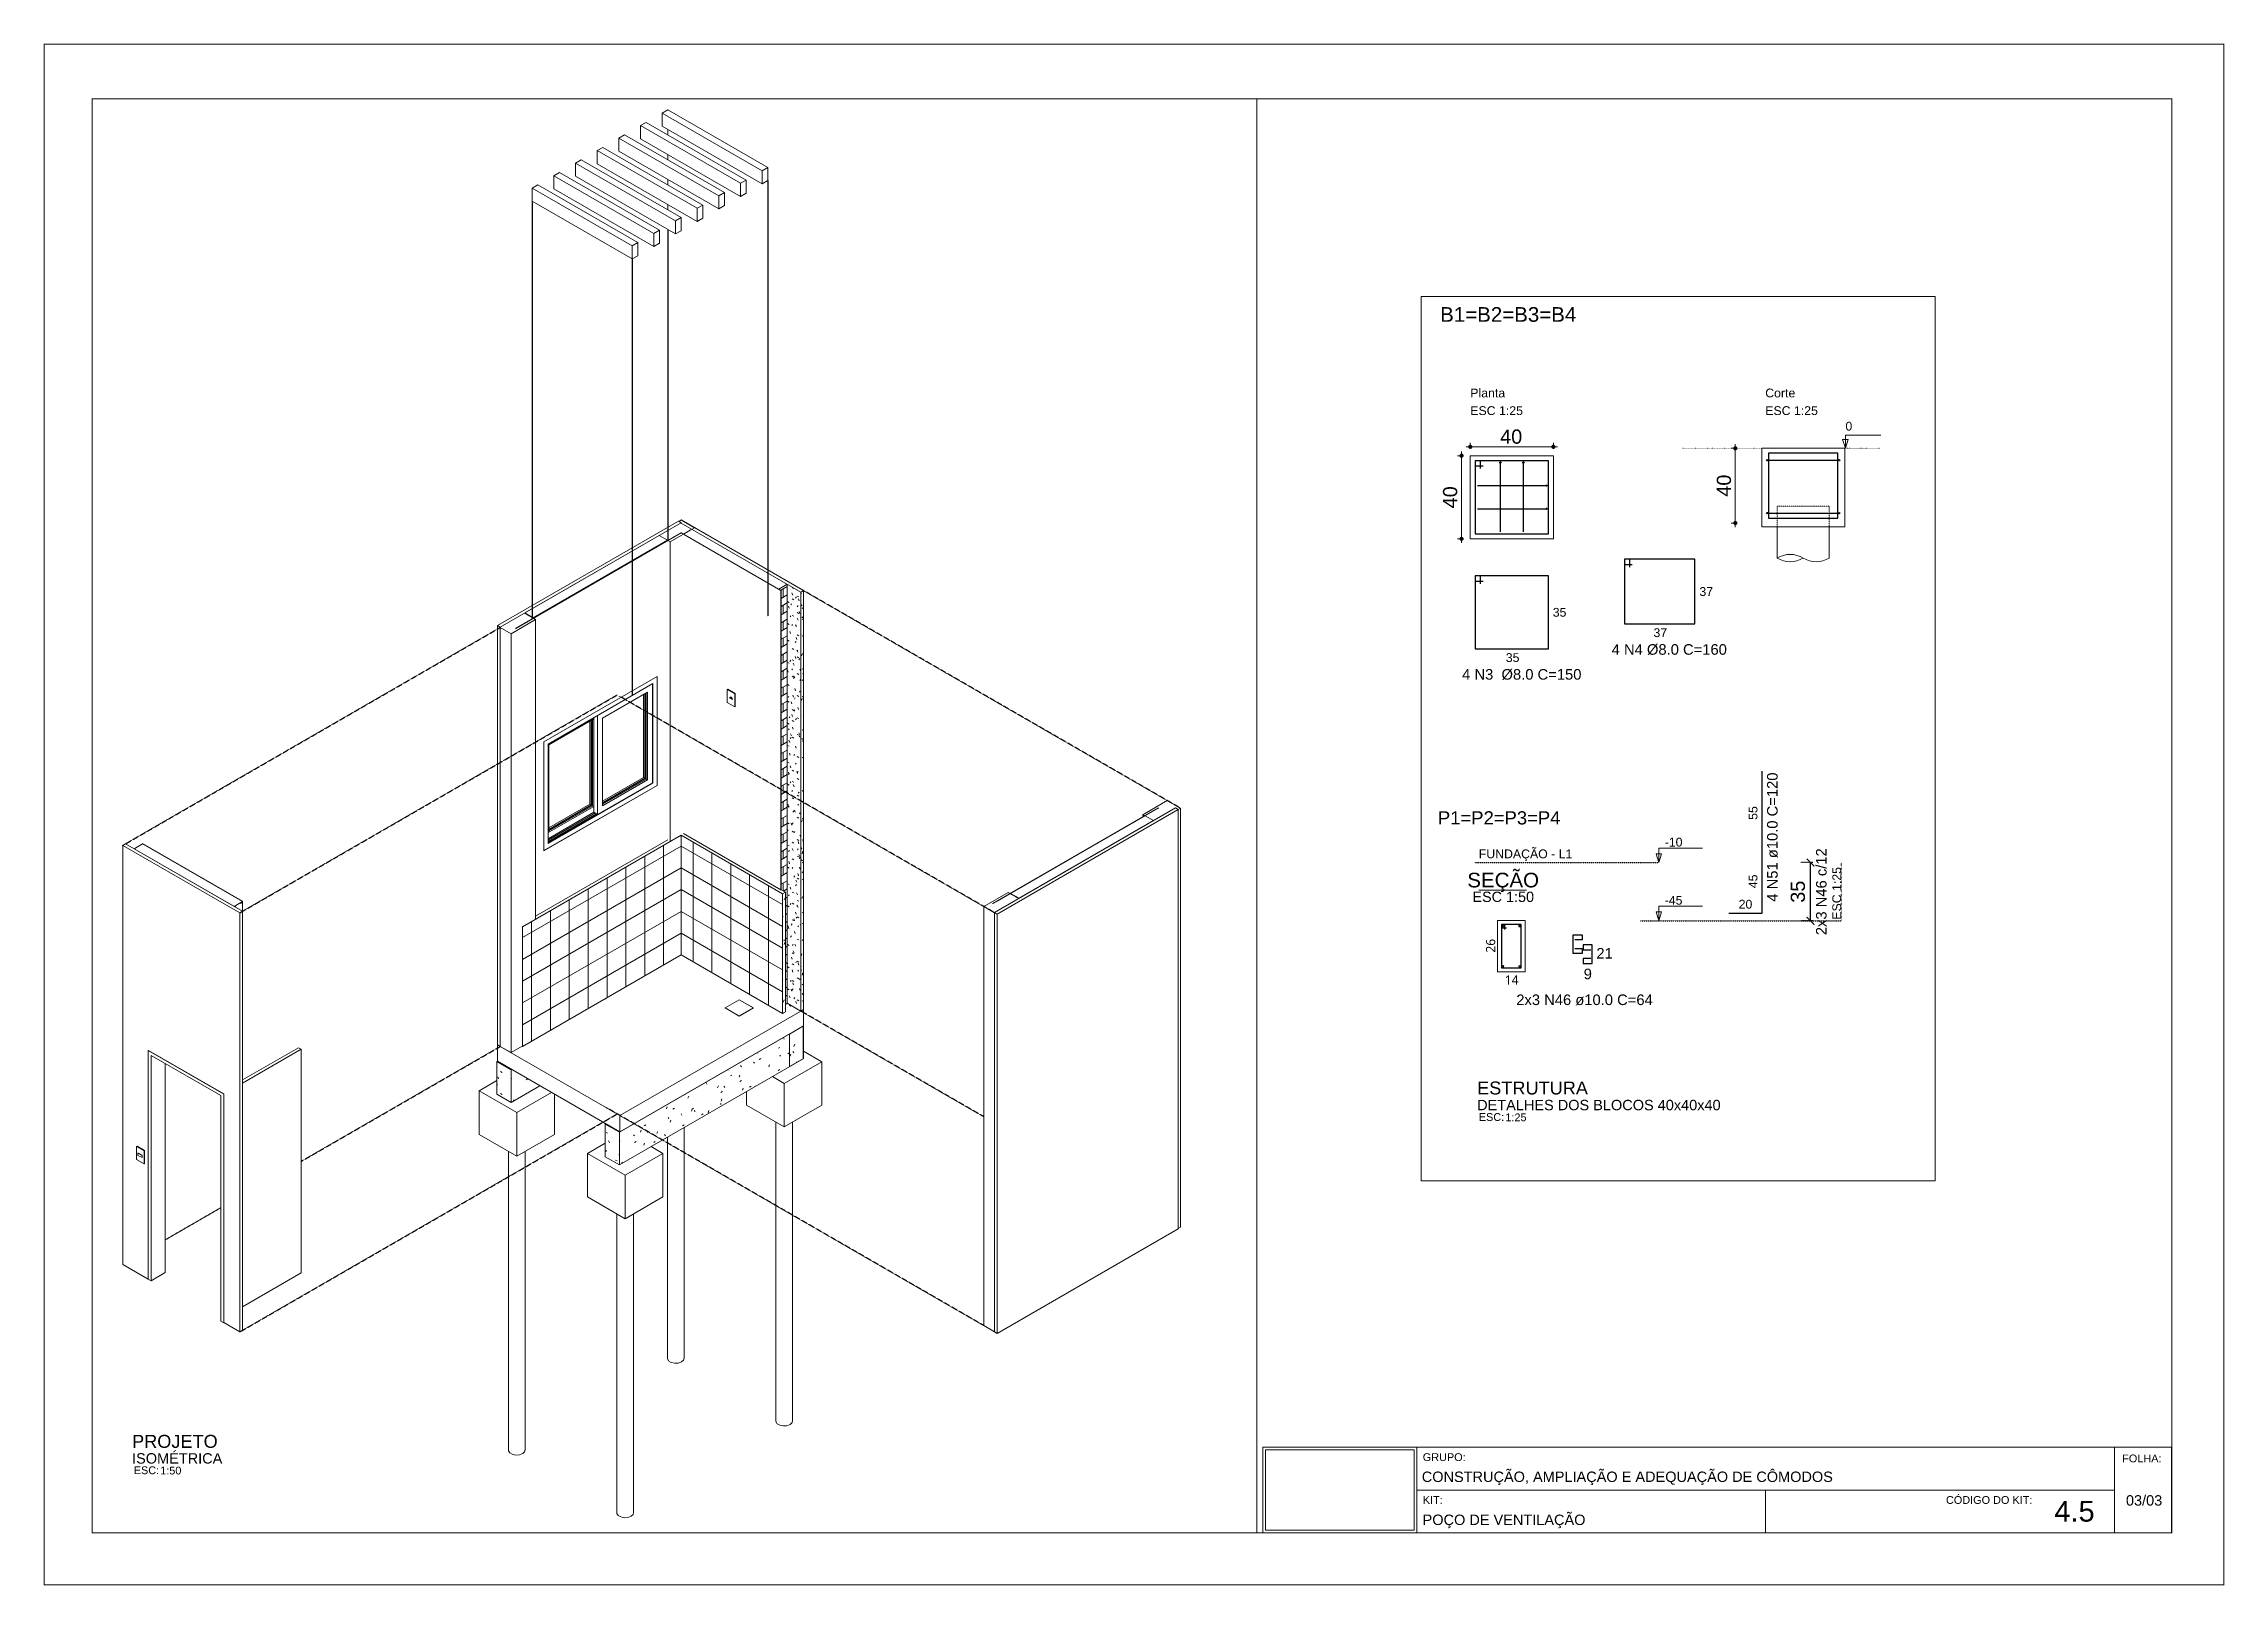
# Paper-space layout '03 - ISOMÉTRICA' of a CAD drawing. Header units: inches, sheet in millimetres. Extents: x 0 to 420, y 0 to 297.
# The model-space entities are those that its viewports show. They can reach past a viewport. Long polylines and large blocks are cut down to what shows.
import ezdxf
from ezdxf.enums import TextEntityAlignment as Align

# ---------------------------------------------------------------- set-up
doc = ezdxf.new("R2010")
doc.units = ezdxf.units.IN
doc.header["$MEASUREMENT"] = 0
doc.header["$XCLIPFRAME"] = 0
for name, pattern in [('_Tracejado pequeno', [2.25, 1.5, -0.75]), ('CYPE_PUNTO', [0.075, 0, -0.075]), ('DOT', [6.35, 0, -6.35]), ('DOT2', [3.175, 0, -3.175]), ('HIDDEN', [0.375, 0.25, -0.125])]:
    doc.linetypes.add(name, pattern=pattern)
doc.layers.get('0').update_dxf_attribs({"color": 8})
doc.layers.get('DEFPOINTS').update_dxf_attribs({"lineweight": 0})
for name, color, linetype, lineweight in [('AR-COTA', 1, 'Continuous', 0), ('Caminho do deslocamento', 7, '_Tracejado pequeno', 9), ('Descrição da armadura', 7, 'Continuous', 5), ('Dispositivos elétricos', 7, 'Continuous', 9), ('DT-Barras na forma', 2, 'Continuous', 30), ('DT-Cotas', 9, 'Continuous', 5), ('DT-Forma', 5, 'Continuous', 5), ('DT-Pontilhado', 9, 'DOT2', 5), ('DT-TEXTOS', 2, 'Continuous', 20), ('EST- 1', 1, 'Continuous', 9), ('EST- 2', 2, 'Continuous', 9), ('EST- 253', 253, 'Continuous', 0), ('FO-Estacas dos blocos', 1, 'Continuous', 20), ('Janelas', 7, 'Continuous', 9), ('LC-Estacas dos blocos', 1, 'Continuous', 20), ('LC-Textos', 3, 'Continuous', 20), ('Montantes de parede cortina', 7, 'Continuous', 9), ('Padrão de superfície', 7, 'Continuous', 9), ('Paredes', 7, 'Continuous', 9), ('Peças hidrossanitárias', 7, 'Continuous', 9), ('Pilares estruturais', 7, 'Continuous', 9), ('Pisos', 7, 'Continuous', 9), ('Portas', 7, 'Continuous', 9), ('PS-FLH', 2, 'Continuous', 0), ('QUAD_LIMITES', 2, 'Continuous', 0), ('Quadro estrutural', 7, 'Continuous', 9), ('Textos armaduras', 7, 'Continuous', 5)]:
    doc.layers.add(name, color=color, linetype=linetype, lineweight=lineweight)
for name, color, linetype in [('ARQ-COTA-25', 12, 'Continuous'), ('ARQ-TXT-02', 2, 'Continuous'), ('ARQ-TXT-03', 3, 'Continuous'), ('ARQ-TXT-04', 4, 'Continuous'), ('ARQ-TXT-75', 2, 'Continuous'), ('ARQ-TXT-SMB', 4, 'Continuous'), ('DT-ARMADURA', 6, 'Continuous'), ('DT-TÍTULO', 3, 'Continuous'), ('EST - Cotas', 152, 'Continuous'), ('PROJECÃO', 1, 'HIDDEN')]:
    doc.layers.add(name, color=color, linetype=linetype)
doc.styles.add('Arial', font='ARIALUNI.ttf')
doc.styles.add('Codhab', font='')
doc.styles.add('MtXpl_Arial', font='arial.ttf')
doc.styles.add('T3', font='arial.ttf')
doc.styles.get('Codhab').set_extended_font_data('Roboto')
doc.dimstyles.new('COD-ARQ-50', dxfattribs={"dimtxt": 0.075, "dimasz": 0.0375, "dimexe": 0.05, "dimexo": 0.05, "dimgap": 0.02, "dimtad": 1, "dimzin": 4, "dimtxsty": 'T3', "dimblk": 'ARCHTICK', "dimcen": 0, "dimclrd": 1, "dimclre": 2, "dimclrt": 2, "dimazin": 0, "dimtfac": 1, "dimtmove": 2, "dimatfit": 3, "dimldrblk": 'DOT', "dimfxl": 0.4, "dimtolj": 1, "dimarcsym": 0})
picture_1 = doc.add_image_def('image1.png', size_in_pixel=(3125, 3125))

psp = doc.layouts.new('03 - ISOMÉTRICA')

# ---------------------------------------------------------------- texts
at = {"layer": 'ARQ-TXT-75', "color": 3, "attachment_point": 1, "style": 'MtXpl_Arial'}
for s, width, insert, char_height in [('GRUPO:', 133.1774, (265.56, 25.47), 1.5), ('FOLHA:', 133.1774, (400.25, 25.22), 1.5), ('CONSTRUÇÃO, AMPLIAÇÃO E ADEQUAÇÃO DE CÔMODOS', 133.1774, (265.37, 21.94), 2), ('KIT:', 133.1774, (265.56, 17.22), 1.5), ('CÓDIGO DO KIT:', 133.1774, (366.31, 17.22), 1.5), ('03/03', 9.8498, (400.97, 17.39), 2), ('POÇO DE VENTILAÇÃO', 133.1774, (265.53, 13.65), 2), ('4.5', 133.1774, (387.18, 16.3), 4)]:
    psp.add_mtext_dynamic_manual_height_columns(s, width=width, gutter_width=5.35, heights=[0], dxfattribs=dict(at, insert=insert, char_height=char_height))

msp = doc.modelspace()

# ---------------------------------------------------------------- texts
at = {"layer": 'Descrição da armadura', "linetype": 'Continuous', "char_height": 0.05083, "attachment_point": 8, "rotation": 90, "line_spacing_factor": 0.798, "style": 'Arial'}
for s, insert, width in [('4 N51 ø10.0 C=120', (-341.897, -6.153), 1.16753), ('2x3 N46 c/12', (-341.662, -6.416), 0.83902)]:
    msp.add_mtext(s, dxfattribs=dict(at, insert=insert, width=width))
at = {"layer": 'Descrição da armadura', "linetype": 'Continuous', "insert": (-342.828, -6.963), "char_height": 0.05083, "width": 1.31791, "attachment_point": 8, "line_spacing_factor": 0.798, "style": 'Arial'}
msp.add_mtext('2x3 N46 ø10.0 C=64', dxfattribs=at)
at = {"layer": 'DT-ARMADURA', "color": 2, "style": 'Arial'}
for rotation, p in [(0.0892, (-343.181, -4.259)), (90, (-343.441, -4.517)), (90, (-342.123, -4.461))]:
    msp.add_text('40', height=0.0684, rotation=rotation, dxfattribs=at).set_placement(p, align=Align.CENTER)
at = {"layer": 'DT-ARMADURA', "color": 7, "style": 'Arial'}
for s, p in [('37', (-342.275, -4.992)), ('35', (-342.981, -5.092)), ('37', (-342.496, -5.19)), ('35', (-343.207, -5.31))]:
    msp.add_text(s, height=0.0424, dxfattribs=at).set_placement(p)
for s, p in [('4 N4 %%C8.0 C=160', (-342.42, -5.275)), ('4 N3  %%C8.0 C=150', (-343.13, -5.395))]:
    msp.add_text(s, height=0.05083, dxfattribs=at).set_placement(p, align=Align.CENTER)
at = {"layer": 'DT-ARMADURA', "color": 2, "insert": (-341.766, -6.416), "char_height": 0.0684, "width": 0.15838, "attachment_point": 8, "rotation": 90, "line_spacing_factor": 0.798, "style": 'Arial'}
msp.add_mtext('35', dxfattribs=at)
at = {"layer": 'DT-TEXTOS', "style": 'Arial'}
for s, p in [('Planta', (-343.378, -4.036)), ('ESC 1:25', (-343.378, -4.121)), ('Corte', (-341.958, -4.036)), ('ESC 1:25', (-341.958, -4.121)), ('0', (-341.572, -4.196))]:
    msp.add_text(s, height=0.0424, dxfattribs=at).set_placement(p)
at = {"layer": 'DT-TEXTOS', "char_height": 0.0424, "width": 0.17535, "attachment_point": 7, "line_spacing_factor": 0.798, "style": 'Arial'}
for s, insert in [('-10', (-342.442, -6.199)), ('-45', (-342.442, -6.479))]:
    msp.add_mtext(s, dxfattribs=dict(at, insert=insert))
at = {"layer": 'DT-TEXTOS', "linetype": 'Continuous', "insert": (-343.337, -6.268), "char_height": 0.04236, "width": 0.92354, "attachment_point": 7, "line_spacing_factor": 0.798, "style": 'Arial'}
msp.add_mtext('FUNDAÇÃO - L1', dxfattribs=at)
at = {"layer": 'DT-TEXTOS', "linetype": 'Continuous', "insert": (-341.592, -6.297), "char_height": 0.0424, "width": 0.51929, "attachment_point": 9, "rotation": 90, "line_spacing_factor": 0.798, "style": 'Arial'}
msp.add_mtext('ESC 1:25', dxfattribs=at)
at = {"layer": 'DT-TÍTULO', "insert": (-342.944, -6.093), "char_height": 0.06354, "width": 3.80987, "attachment_point": 9, "line_spacing_factor": 0.798, "style": 'Arial'}
msp.add_mtext('P1=P2=P3=P4', dxfattribs=at)
at = {"layer": 'EST - Cotas', "linetype": 'Continuous', "style": 'Codhab'}
msp.add_text('26', height=0.0443, rotation=90, dxfattribs=at).set_placement((-343.258, -6.709))
msp.add_text('14', height=0.0443, dxfattribs=at).set_placement((-343.212, -6.863))
at = {"layer": 'LC-Textos', "linetype": 'Continuous', "style": 'Arial'}
msp.add_text('B1=B2=B3=B4', height=0.0706, dxfattribs=at).set_placement((-343.523, -3.672))
at = {"layer": 'LC-Textos', "linetype": 'Continuous', "attachment_point": 9, "line_spacing_factor": 0.798, "style": 'Arial'}
for s, insert, char_height, width in [('SEÇÃO', (-343.047, -6.417), 0.0706, 3.80987), ('ESC 1:50', (-343.071, -6.466), 0.0496, 2.67882)]:
    msp.add_mtext(s, dxfattribs=dict(at, insert=insert, char_height=char_height, width=width))
at = {"layer": 'Textos armaduras', "linetype": 'Continuous', "char_height": 0.0424, "width": 0.13198, "attachment_point": 7, "rotation": 90, "line_spacing_factor": 0.798, "style": 'Arial'}
for s, insert in [('55', (-341.995, -6.07)), ('45', (-341.995, -6.399))]:
    msp.add_mtext(s, dxfattribs=dict(at, insert=insert))
at = {"layer": 'Textos armaduras', "linetype": 'Continuous', "attachment_point": 7, "line_spacing_factor": 0.798, "style": 'Arial'}
for s, insert, char_height, width in [('20', (-342.086, -6.498), 0.0424, 0.13198), ('21', (-342.771, -6.738), 0.0508, 0.15838), ('9', (-342.832, -6.838), 0.0508, 0.07919)]:
    msp.add_mtext(s, dxfattribs=dict(at, insert=insert, char_height=char_height, width=width))

# ---------------------------------------------------------------- blocks, each defined once
blk = doc.blocks.new('modelo carimbo final Leandro')
at = {"layer": 'PS-FLH', "linetype": 'Continuous'}
for p, q in [((224.82, -60.67), (399.82, -60.67)), ((254.49, -68.92), (388.82, -68.92)), ((224.82, -77.17), (399.82, -77.17))]:
    blk.add_line(p, q, dxfattribs=at)
at = {"layer": 'PS-FLH'}
for p, q in [((224.82, -60.67), (224.82, -77.17)), ((254.49, -60.67), (254.49, -77.17)), ((388.82, -60.67), (388.82, -77.17)), ((321.65, -68.92), (321.65, -77.17))]:
    blk.add_line(p, q, dxfattribs=at)
at = {"layer": 'PS-FLH', "linetype": 'Continuous'}
blk.add_lwpolyline([(399.82, -60.67), (399.82, -77.17)], dxfattribs=at)
image = blk.add_image(picture_1, insert=(224.82, -83.75), size_in_units=(29.67, 29.67), dxfattribs=at)
image.set_boundary_path([(54.2, 747.8), (3069.8, 2376.2)])
blk = doc.blocks.new('_ArchTick')
at = {"color": 0, "linetype": 'ByBlock', "const_width": 0.15}
blk.add_lwpolyline([(-0.5, -0.5), (0.5, 0.5)], dxfattribs=at)
blk = doc.blocks.new('*D590')
at = {"layer": 'AR-COTA', "color": 2, "linetype": 'DOT', "lineweight": -2, "ltscale": 0.00375, "transparency": 16777216}
for p, q in [((-341.727, -6.276), (-341.79, -6.276)), ((-341.727, -6.556), (-341.79, -6.556))]:
    blk.add_line(p, q, dxfattribs=at)
at = {"layer": 'AR-COTA', "color": 1, "lineweight": -2, "ltscale": 0.00375, "transparency": 16777216}
blk.add_line((-341.74, -6.556), (-341.74, -6.276), dxfattribs=at)
at = {"layer": 'DEFPOINTS', "color": 0, "ltscale": 0.00375, "transparency": 16777216}
for p in [(-341.74, -6.276), (-341.677, -6.276), (-341.677, -6.556)]:
    blk.add_point(p, dxfattribs=at)
at = {"layer": 'AR-COTA', "color": 1, "lineweight": -2, "ltscale": 0.00375, "transparency": 16777216, "xscale": 0.0375, "yscale": 0.0375, "zscale": 0.0375}
for p, rotation in [((-341.74, -6.276), 90), ((-341.74, -6.556), 270)]:
    blk.add_blockref('_ArchTick', p, dxfattribs=dict(at, rotation=rotation))
blk = doc.blocks.new('_Dot')
at = {"color": 0, "linetype": 'ByBlock', "lineweight": -2}
blk.add_line((-0.5, 0), (-1, 0), dxfattribs=at)
at = {"color": 0, "linetype": 'ByBlock', "const_width": 0.5}
blk.add_lwpolyline([(-0.25, 0, 1), (0.25, 0, 1)], format="xyb", close=True, dxfattribs=at)
blk = doc.blocks.new('*U582')
at = {"layer": 'ARQ-TXT-02', "insert": (0.231, 0.171), "char_height": 0.0375, "attachment_point": 1, "style": 'Arial'}
blk.add_mtext_dynamic_manual_height_columns('ESC:', width=0.00172, gutter_width=0.312, heights=[0], dxfattribs=at)
at = {"layer": 'ARQ-TXT-02', "style": 'Arial'}
blk.add_attdef('ESCALA', (0.359, 0.132), '', height=0.0375, dxfattribs=at)
at = {"layer": 'ARQ-TXT-03', "style": 'Arial'}
blk.add_attdef('DESENHO', (0.223, 0.185), '', height=0.05, dxfattribs=at)
at = {"layer": 'ARQ-TXT-04', "style": 'Arial'}
blk.add_attdef('MATÉRIA', text='', height=0.0625, dxfattribs=at).set_placement((0.223, 0.242), align=Align.BOTTOM_LEFT)
blk = doc.blocks.new('PO_Executiva_Teste - PO_Abrir_0_86x2_10-2518959-ISOMÉTRICA')
at = {"layer": 'Portas'}
for p, q in [((20233.8, -15400.7), (20234.5, -15400.3)), ((20799.4, -15727.3), (20233.8, -15400.7)), ((20233.8, -17115.3), (20233.8, -15400.7)), ((20255, -15437.4), (20255, -17127.6)), ((20255, -15437.4), (20778.2, -15739.5)), ((20940.2, -15621.5), (21358.8, -15379.8)), ((21380, -15392.1), (20940.2, -15646)), ((21358.8, -15379.8), (21380, -15392.1)), ((21380, -17067.5), (21380, -15392.1)), ((20361, -17066.3), (20361, -15498.6)), ((20778.2, -15739.5), (20778.2, -17429.7)), ((20800.1, -15726.9), (20799.4, -15727.3)), ((20799.4, -17441.9), (20799.4, -15727.3)), ((20361, -17066.3), (20255, -17127.6)), ((21380, -17067.5), (20940.2, -17321.5)), ((20255, -17127.6), (20233.8, -17115.3)), ((20778.2, -17429.7), (20799.4, -17441.9)), ((20800.1, -17441.5), (20799.4, -17441.9))]:
    blk.add_line(p, q, dxfattribs=at)
blk = doc.blocks.new('Rectangular Mullion - 6x12 cm-2523780-ISOMÉTRICA')
at = {"layer": 'Montantes de parede cortina'}
for p, q in [((23761.5, -8562.1), (23803.9, -8537.6)), ((23761.5, -8660.1), (23761.5, -8562.1)), ((24510.3, -8994.4), (23761.5, -8562.1)), ((23803.9, -8537.6), (24552.8, -8969.9)), ((23761.5, -8660.1), (24510.3, -9092.4)), ((24552.8, -8969.9), (24510.3, -8994.4)), ((24552.8, -9067.9), (24552.8, -8969.9)), ((24510.3, -8994.4), (24510.3, -9092.4)), ((24510.3, -9092.4), (24552.8, -9067.9))]:
    blk.add_line(p, q, dxfattribs=at)
blk = doc.blocks.new('Coluna_Estrutural_Retangular_eixo - 26 x 14  cm-2526067-ISOMÉTRICA')
at = {"layer": 'Pilares estruturais'}
for p, q in [((26496.2, -14321.9), (26680.1, -14215.8)), ((26680.1, -14215.8), (26695, -14224.4)), ((26697.8, -14226), (26759.1, -14261.4)), ((26496.2, -14321.9), (26496.2, -17462.9)), ((26576.3, -14368.2), (26496.2, -14321.9)), ((26576.3, -17509.2), (26496.2, -17462.9))]:
    blk.add_line(p, q, dxfattribs=at)
blk = doc.blocks.new('Coluna_Estrutural_Retangular_eixo - 26 x 14  cm-V5-ISOMÉTRICA')
at = {"layer": 'Pilares estruturais'}
for p, q in [((27687.7, -13634), (27871.6, -13527.9)), ((27871.6, -13527.9), (27970.6, -13585)), ((27687.7, -13651.1), (27687.7, -13634)), ((27702.5, -13642.6), (27687.7, -13634)), ((27970.6, -13585), (27953.3, -13595)), ((27970.6, -13585), (27970.6, -16726)), ((27970.6, -16726), (27953.8, -16735.7))]:
    blk.add_line(p, q, dxfattribs=at)
blk = doc.blocks.new('CAIXA VERTICE V9 - Interruptor 1s-2532190-ISOMÉTRICA')
at = {"layer": 'Dispositivos elétricos'}
for p, q in [((20149.8, -16118.9), (20146.3, -16120.9)), ((20202.8, -16153.6), (20146.3, -16120.9)), ((20146.3, -16120.9), (20146.3, -16218.9)), ((20149.8, -16118.9), (20206.4, -16151.5)), ((20160, -16169.7), (20156.5, -16171.8)), ((20156.5, -16171.8), (20187.3, -16187.5)), ((20156.5, -16171.8), (20156.5, -16188.1)), ((20189, -16186.4), (20160, -16169.7)), ((20202.8, -16153.6), (20206.4, -16151.5)), ((20202.8, -16251.6), (20202.8, -16153.6)), ((20206.4, -16151.5), (20206.4, -16249.5)), ((20146.3, -16218.9), (20202.8, -16251.6)), ((20187.3, -16203.8), (20156.5, -16188.1)), ((20187.3, -16187.5), (20189, -16186.4)), ((20187.3, -16187.5), (20187.3, -16203.8)), ((20189, -16202.8), (20187.3, -16203.8)), ((20189, -16202.8), (20189, -16186.4)), ((20206.4, -16249.5), (20202.8, -16251.6))]:
    blk.add_line(p, q, dxfattribs=at)
blk = doc.blocks.new('*U497')
at = {"layer": 'ARQ-TXT-02', "insert": (0.016, 0.158), "char_height": 0.075, "attachment_point": 1, "style": 'Arial'}
blk.add_mtext_dynamic_manual_height_columns('ESC:', width=0.00229, gutter_width=0.417, heights=[0], dxfattribs=at)
at = {"layer": 'ARQ-TXT-02', "style": 'Arial'}
blk.add_attdef('ESCALA', (0.271, 0.08), '', height=0.075, dxfattribs=at)
at = {"layer": 'ARQ-TXT-03', "style": 'Arial'}
blk.add_attdef('DESENHO', (0, 0.185), '', height=0.1, dxfattribs=at)
at = {"layer": 'ARQ-TXT-04', "style": 'Arial'}
blk.add_attdef('MATÉRIA', text='', height=0.125, dxfattribs=at).set_placement((0, 0.299), align=Align.BOTTOM_LEFT)

# ---------------------------------------------------------------- dimensions: what is measured, and where the dimension line sits
at = {"layer": 'AR-COTA', "ltscale": 0.00375}
dim = msp.add_linear_dim(base=(-341.74, -6.276), p1=(-341.677, -6.556), p2=(-341.677, -6.276), angle=90, text=' ', dimstyle='COD-ARQ-50', dxfattribs=at)
dim.commit()
dim.dimension.update_dxf_attribs({"geometry": '*D590', "text_midpoint": (-341.783, -6.416), "dimtype": 160})

# ---------------------------------------------------------------- hatches: boundary and pattern name
at = {"layer": 'LC-Estacas dos blocos', "linetype": 'Continuous'}
h = msp.add_hatch(color=10, dxfattribs=at)
h.paths.add_polyline_path([(-339.709, -6.023, 1), (-339.716, -6.023, 1)])
h.paths.add_polyline_path([(-339.629, -6.023, 1), (-339.637, -6.023, 1)])
h.paths.add_polyline_path([(-339.709, -5.829, 1), (-339.716, -5.829, 1)])
h.paths.add_polyline_path([(-339.629, -5.829, 1), (-339.637, -5.829, 1)])
h.paths.add_polyline_path([(-343.216, -6.582, 1), (-343.224, -6.582, 1)])
h.paths.add_polyline_path([(-343.145, -6.582, 1), (-343.137, -6.582, 1)])
h.paths.add_polyline_path([(-343.224, -6.775, 1), (-343.216, -6.775, 1)])
h.paths.add_polyline_path([(-343.137, -6.775, 1), (-343.145, -6.775, 1)])
h.paths.add_polyline_path([(-346.898, -5.515, 1), (-346.919, -5.515, 1)])
h.paths.add_polyline_path([(-346.763, -5.569, 1), (-346.743, -5.569, 1)])
h.paths.add_polyline_path([(-346.646, -5.437, 1), (-346.667, -5.437, 1)])
h.paths.add_polyline_path([(-346.743, -5.304, 1), (-346.763, -5.304, 1)])
h.paths.add_polyline_path([(-346.919, -5.361, 1), (-346.898, -5.361, 1)])
at = {"layer": 'Padrão de superfície', "true_color": 0x808080}
h = msp.add_hatch(dxfattribs=at)
h.set_pattern_fill('FP_5', color=8, scale=0.001285, style=0, pattern_type=2)
h.set_pattern_definition([(330, (-279.86488, -16.436124), (-4e-07, 0.0786626), []), (90, (-279.86488, -16.43612), (-0.102186, 0.137659), [0.078662, -0.078662])])
h.paths.add_polyline_path([(-279.827, -12.423), (-279.824, -12.422), (-279.906, -12.375), (-279.906, -12.378)])
at = {"layer": 'Padrão de superfície', "true_color": 0xffffff}
h = msp.add_hatch(dxfattribs=at)
h.set_pattern_fill('FP_4', scale=0.001285, style=0, pattern_type=2)
h.set_pattern_definition([(30, (-283.4503, -9.701393), (0.18456953, 0.1598419), [0.017583, -0.142259, 0.017583, -0.9947504]), (30, (-283.4503, -9.701393), (0.18456953, 0.1598419), [-0.1774248, -0.142259, 0.017583, -0.3021009, -0.5328063]), (30, (-283.4503, -9.701393), (0.18456953, 0.1598419), [-0.6393676, 0.017583, -0.142259, 0.017583, -0.3553815]), (30, (-283.4503, -9.701393), (0.18456953, 0.1598419), [-0.8167925, -0.0889783, 0.017583, -0.2488202]), (125.104, (-283.38109, -9.63479), (-0.1322455, 0.08157683), [0.01324, -0.1071188, -0.7622722]), (125.104, (-283.38109, -9.63479), (-0.1322455, 0.08157683), [-0.1203586, 0.01324, -0.1071188, -0.6419136]), (125.104, (-283.38109, -9.63479), (-0.1322455, 0.08157683), [-0.2407173, 0.01324, -0.2274774, -0.4011963]), (125.104, (-283.38109, -9.63479), (-0.1322455, 0.08157683), [-0.4814345, 0.01324, -0.1071188, -0.2808364]), (125.104, (-283.38109, -9.63479), (-0.1322455, 0.08157683), [-0.6017932, 0.01324, -0.0669996, -0.2005982]), (125.104, (-283.38109, -9.63479), (-0.1322455, 0.08157683), [-0.6820327, 0.01324, -0.1873583]), (248.794, (-283.358016, -9.51491), (-0.0523245, -0.2414199), [0.0210474, -0.170297, -1.2118486]), (248.794, (-283.358016, -9.51491), (-0.0523245, -0.2414199), [-0.1913442, 0.0210474, -0.170297, -1.0205044]), (248.794, (-283.358016, -9.51491), (-0.0523245, -0.2414199), [-0.3826885, 0.0210474, -0.361641, -0.6378146]), (248.794, (-283.358016, -9.51491), (-0.0523245, -0.2414199), [-0.7653783, 0.0210474, -0.170297, -0.4464703]), (248.794, (-283.358016, -9.51491), (-0.0523245, -0.2414199), [-0.9567225, 0.0210474, -0.106515, -0.318908]), (248.794, (-283.358016, -9.51491), (-0.0523245, -0.2414199), [-1.084285, 0.0210474, -0.2978593])])
h.paths.add_polyline_path([(-287.302, -16.487), (-287.302, -16.487), (-287.302, -12.453), (-287.383, -12.5), (-287.302, -12.547), (-287.302, -16.101)])
at = {"layer": 'Quadro estrutural', "true_color": 0xc0c0c0}
h = msp.add_hatch(dxfattribs=at)
h.set_pattern_fill('FP_19', color=9, scale=0.001285, style=0, pattern_type=2)
h.set_pattern_definition([(30, (-283.34245, -9.76366), (0.369139, 0.3196838), [0.017583, -0.302101, 0.017583, -2.007082]), (30, (-283.34245, -9.76366), (0.369139, 0.3196838), [-0.337267, -0.302101, 0.017583, -0.621786, -1.065614]), (30, (-283.34245, -9.76366), (0.369139, 0.3196838), [-1.278736, 0.017583, -0.302101, 0.017583, -0.728347]), (30, (-283.34245, -9.76366), (0.369139, 0.3196838), [-1.616003, -0.19554, 0.017583, -0.515225]), (125.104, (-283.20402, -9.63046), (-0.264491, 0.1631537), [0.01324, -0.227477, -1.524544]), (125.104, (-283.20402, -9.63046), (-0.264491, 0.1631537), [-0.240717, 0.01324, -0.227477, -1.283826]), (125.104, (-283.20402, -9.63046), (-0.264491, 0.1631537), [-0.481435, 0.01324, -0.468196, -0.802391]), (125.104, (-283.20402, -9.63046), (-0.264491, 0.1631537), [-0.96287, 0.01324, -0.227477, -0.561674]), (125.104, (-283.20402, -9.63046), (-0.264491, 0.1631537), [-1.203588, 0.01324, -0.147239, -0.401196]), (125.104, (-283.20402, -9.63046), (-0.264491, 0.1631537), [-1.364065, 0.01324, -0.387956]), (248.794, (-283.15788, -9.390695), (-0.1046485, -0.4828386), [0.021047, -0.361641, -2.423697]), (248.794, (-283.15788, -9.390695), (-0.1046485, -0.4828386), [-0.382688, 0.021047, -0.361641, -2.041007]), (248.794, (-283.15788, -9.390695), (-0.1046485, -0.4828386), [-0.765378, 0.021047, -0.74433, -1.27563]), (248.794, (-283.15788, -9.390695), (-0.1046485, -0.4828386), [-1.530755, 0.021047, -0.361641, -0.892941]), (248.794, (-283.15788, -9.390695), (-0.1046485, -0.4828386), [-1.913445, 0.021047, -0.234079, -0.637815]), (248.794, (-283.15788, -9.390695), (-0.1046485, -0.4828386), [-2.168571, 0.021047, -0.616767])])
h.paths.add_polyline_path([(-283.673, -14.989), (-281.904, -13.967), (-281.904, -13.653), (-283.673, -14.674), (-283.673, -14.879)])
h = msp.add_hatch(dxfattribs=at)
h.set_pattern_fill('FP_13', color=9, scale=0.001285, style=0, pattern_type=2)
h.set_pattern_definition([(30, (-283.34245, -9.76366), (0.2768543, 0.2664032), [0.017583, -0.302101, 0.017583, -2.007082]), (30, (-283.34245, -9.76366), (0.2768543, 0.2664032), [-0.337267, -0.302101, 0.017583, -0.621786, -1.065614]), (30, (-283.34245, -9.76366), (0.2768543, 0.2664032), [-1.278736, 0.017583, -0.302101, 0.017583, -0.728347]), (30, (-283.34245, -9.76366), (0.2768543, 0.2664032), [-1.616003, -0.19554, 0.017583, -0.515225]), (125.104, (-283.20402, -9.63046), (-0.305182, 0.2210427), [0.01324, -0.227477, -1.524544]), (125.104, (-283.20402, -9.63046), (-0.305182, 0.2210427), [-0.240717, 0.01324, -0.227477, -1.283826]), (125.104, (-283.20402, -9.63046), (-0.305182, 0.2210427), [-0.481435, 0.01324, -0.468196, -0.802391]), (125.104, (-283.20402, -9.63046), (-0.305182, 0.2210427), [-0.96287, 0.01324, -0.227477, -0.561674]), (125.104, (-283.20402, -9.63046), (-0.305182, 0.2210427), [-1.203588, 0.01324, -0.14724, -0.401196]), (125.104, (-283.20402, -9.63046), (-0.305182, 0.2210427), [-1.364065, 0.01324, -0.387956]), (248.794, (-283.15788, -9.390695), (-0.1207482, -0.5243332), [0.021047, -0.361641, -2.423697]), (248.794, (-283.15788, -9.390695), (-0.1207482, -0.5243332), [-0.382688, 0.021047, -0.361641, -2.041007]), (248.794, (-283.15788, -9.390695), (-0.1207482, -0.5243332), [-0.765378, 0.021047, -0.74433, -1.27563]), (248.794, (-283.15788, -9.390695), (-0.1207482, -0.5243332), [-1.530755, 0.021047, -0.361641, -0.89294]), (248.794, (-283.15788, -9.390695), (-0.1207482, -0.5243332), [-1.913445, 0.021047, -0.234079, -0.637815]), (248.794, (-283.15788, -9.390695), (-0.1207482, -0.5243332), [-2.168571, 0.021047, -0.616767])])
h.paths.add_polyline_path([(-282.036, -14.043), (-281.899, -13.965), (-281.899, -13.65), (-282.036, -13.729), (-282.036, -14.019)])
h = msp.add_hatch(dxfattribs=at)
h.set_pattern_fill('FP_14', color=9, scale=0.001285, style=0, pattern_type=2)
h.set_pattern_definition([(0, (-283.37825, -14.462565), (0.5220418, 0.0753505), [0.021534, -0.369997, 0.021534, -0.369997, -2.088167]), (0, (-283.37825, -14.462565), (0.5220418, 0.0753505), [-0.783063, 0.021534, -0.761528, 0.021534, -0.369997, -0.913573]), (0, (-283.37825, -14.462565), (0.5220418, 0.0753505), [-1.957657, 0.021534, -0.239487, 0.021534, -0.631018]), (135, (-283.18248, -14.42489), (-0.298696, 0.1479954), [0.015227, -0.261627, 0.015227, -1.738185]), (135, (-283.18248, -14.42489), (-0.298696, 0.1479954), [-0.292081, -0.261627, 0.015227, -0.538481, -0.922848]), (135, (-283.18248, -14.42489), (-0.298696, 0.1479954), [-1.107418, 0.015227, -0.261627, 0.015227, -0.630766]), (135, (-283.18248, -14.42489), (-0.298696, 0.1479954), [-1.3995, -0.169342, 0.015227, -0.446197]), (225, (-283.11723, -14.27419), (-0.2233456, -0.374046), [0.015227, -0.261627, 0.015227, -1.738185]), (225, (-283.11723, -14.27419), (-0.2233456, -0.374046), [-0.292081, -0.261627, 0.015227, -0.538481, -0.922848]), (225, (-283.11723, -14.27419), (-0.2233456, -0.374046), [-1.107418, 0.015227, -0.261627, 0.015227, -0.630766]), (225, (-283.11723, -14.27419), (-0.2233456, -0.374046), [-1.3995, -0.169342, 0.015227, -0.446197])])
h.paths.add_polyline_path([(-284.716, -14.073), (-284.711, -14.07), (-284.847, -13.991), (-284.852, -13.994), (-284.795, -14.027)])
h = msp.add_hatch(dxfattribs=at)
h.set_pattern_fill('FP_16', color=9, scale=0.001285, style=0, pattern_type=2)
h.set_pattern_definition([(330, (-283.70911, -9.93402), (0.4614238, -0.1598419), [0.017583, -0.3021, -2.024665]), (330, (-283.70911, -9.93402), (0.4614238, -0.1598419), [-0.319684, 0.017583, -0.302101, -1.704982]), (330, (-283.70911, -9.93402), (0.4614238, -0.1598419), [-0.639368, 0.017583, -0.621786, -1.065614]), (330, (-283.70911, -9.93402), (0.4614238, -0.1598419), [-1.278736, 0.017583, -0.302101, -0.745929]), (330, (-283.70911, -9.93402), (0.4614238, -0.1598419), [-1.59842, 0.017583, -0.19554, -0.532806]), (330, (-283.70911, -9.93402), (0.4614238, -0.1598419), [-1.811543, 0.017583, -0.515225]), (111.206, (-283.570684, -9.96066), (-0.2483904, 0.4270675), [0.021047, -0.361641, -2.423697]), (111.206, (-283.570684, -9.96066), (-0.2483904, 0.4270675), [-0.382688, 0.021047, -0.361641, -2.041007]), (111.206, (-283.570684, -9.96066), (-0.2483904, 0.4270675), [-0.765378, 0.021047, -0.74433, -1.27563]), (111.206, (-283.570684, -9.96066), (-0.2483904, 0.4270675), [-1.530755, 0.021047, -0.361641, -0.89294]), (111.206, (-283.570684, -9.96066), (-0.2483904, 0.4270675), [-1.913445, 0.021047, -0.234079, -0.637815]), (111.206, (-283.570684, -9.96066), (-0.2483904, 0.4270675), [-2.168571, 0.021047, -0.616767]), (234.896, (-283.52454, -9.77418), (-0.0639575, -0.304112), [0.01324, -0.227477, -1.524544]), (234.896, (-283.52454, -9.77418), (-0.0639575, -0.304112), [-0.240717, 0.01324, -0.227477, -1.283826]), (234.896, (-283.52454, -9.77418), (-0.0639575, -0.304112), [-0.481435, 0.01324, -0.468196, -0.802391]), (234.896, (-283.52454, -9.77418), (-0.0639575, -0.304112), [-0.96287, 0.01324, -0.227477, -0.561674]), (234.896, (-283.52454, -9.77418), (-0.0639575, -0.304112), [-1.203588, 0.01324, -0.147239, -0.401196]), (234.896, (-283.52454, -9.77418), (-0.0639575, -0.304112), [-1.364065, 0.01324, -0.387956])])
h.paths.add_polyline_path([(-284.716, -14.387), (-284.716, -14.073), (-284.852, -13.994), (-284.852, -14.308)])
h = msp.add_hatch(dxfattribs=at)
h.set_pattern_fill('FP_15', color=9, scale=0.001285, style=0, pattern_type=2)
h.set_pattern_definition([(30, (-284.38472, -9.16191), (0.369139, 0.3196838), [0.017583, -0.302101, 0.017583, -2.007082]), (30, (-284.38472, -9.16191), (0.369139, 0.3196838), [-0.337267, -0.302101, 0.017583, -0.621786, -1.065614]), (30, (-284.38472, -9.16191), (0.369139, 0.3196838), [-1.278736, 0.017583, -0.302101, 0.017583, -0.728347]), (30, (-284.38472, -9.16191), (0.369139, 0.3196838), [-1.616003, -0.19554, 0.017583, -0.515225]), (125.104, (-284.24629, -9.0287), (-0.264491, 0.1631537), [0.01324, -0.227477, -1.524544]), (125.104, (-284.24629, -9.0287), (-0.264491, 0.1631537), [-0.240717, 0.01324, -0.227477, -1.283826]), (125.104, (-284.24629, -9.0287), (-0.264491, 0.1631537), [-0.481435, 0.01324, -0.468196, -0.802391]), (125.104, (-284.24629, -9.0287), (-0.264491, 0.1631537), [-0.96287, 0.01324, -0.227477, -0.561674]), (125.104, (-284.24629, -9.0287), (-0.264491, 0.1631537), [-1.203588, 0.01324, -0.147239, -0.401196]), (125.104, (-284.24629, -9.0287), (-0.264491, 0.1631537), [-1.364065, 0.01324, -0.387956]), (248.794, (-284.20015, -8.78894), (-0.1046485, -0.4828386), [0.021047, -0.361641, -2.423697]), (248.794, (-284.20015, -8.78894), (-0.1046485, -0.4828386), [-0.382688, 0.021047, -0.361641, -2.041007]), (248.794, (-284.20015, -8.78894), (-0.1046485, -0.4828386), [-0.765378, 0.021047, -0.74433, -1.27563]), (248.794, (-284.20015, -8.78894), (-0.1046485, -0.4828386), [-1.530755, 0.021047, -0.361641, -0.892941]), (248.794, (-284.20015, -8.78894), (-0.1046485, -0.4828386), [-1.913445, 0.021047, -0.234079, -0.637815]), (248.794, (-284.20015, -8.78894), (-0.1046485, -0.4828386), [-2.168571, 0.021047, -0.616767])])
h.paths.add_polyline_path([(-284.716, -14.387), (-284.438, -14.227), (-284.711, -14.07), (-284.716, -14.073), (-284.716, -14.276)])
h = msp.add_hatch(dxfattribs=at)
h.set_pattern_fill('FP_17', color=9, scale=0.001285, style=0, pattern_type=2)
h.set_pattern_definition([(0, (-283.37825, -14.462565), (0.522042, 0.07535), [0.021534, -0.369997, 0.021534, -0.369997, -2.088167]), (0, (-283.37825, -14.462565), (0.522042, 0.07535), [-0.783063, 0.021534, -0.761528, 0.021534, -0.369997, -0.913573]), (0, (-283.37825, -14.462565), (0.522042, 0.07535), [-1.957657, 0.021534, -0.239487, 0.021534, -0.631018]), (135, (-283.18248, -14.42489), (-0.374046, 0.223346), [0.015227, -0.261627, 0.015227, -1.738185]), (135, (-283.18248, -14.42489), (-0.374046, 0.223346), [-0.29208, -0.261627, 0.015227, -0.53848, -0.922848]), (135, (-283.18248, -14.42489), (-0.374046, 0.223346), [-1.10742, 0.015227, -0.261627, 0.015227, -0.630766]), (135, (-283.18248, -14.42489), (-0.374046, 0.223346), [-1.3995, -0.169342, 0.015227, -0.446197]), (225, (-283.11723, -14.27419), (-0.147995, -0.298696), [0.015227, -0.261627, 0.015227, -1.738185]), (225, (-283.11723, -14.27419), (-0.147995, -0.298696), [-0.29208, -0.261627, 0.015227, -0.53848, -0.922848]), (225, (-283.11723, -14.27419), (-0.147995, -0.298696), [-1.107418, 0.015227, -0.261627, 0.015227, -0.630766]), (225, (-283.11723, -14.27419), (-0.147995, -0.298696), [-1.3995, -0.169342, 0.015227, -0.446197])])
h.paths.add_polyline_path([(-283.673, -14.674), (-283.669, -14.672), (-283.805, -14.593), (-283.81, -14.596), (-283.678, -14.672)])
h = msp.add_hatch(dxfattribs=at)
h.set_pattern_fill('FP_18', color=9, scale=0.001285, style=0, pattern_type=2)
h.set_pattern_definition([(330, (-283.70911, -9.93402), (0.369139, -0.1065613), [0.017583, -0.3021, -2.024665]), (330, (-283.70911, -9.93402), (0.369139, -0.1065613), [-0.319684, 0.017583, -0.302101, -1.704982]), (330, (-283.70911, -9.93402), (0.369139, -0.1065613), [-0.639368, 0.017583, -0.621786, -1.065614]), (330, (-283.70911, -9.93402), (0.369139, -0.1065613), [-1.278736, 0.017583, -0.302101, -0.745929]), (330, (-283.70911, -9.93402), (0.369139, -0.1065613), [-1.59842, 0.017583, -0.19554, -0.532806]), (330, (-283.70911, -9.93402), (0.369139, -0.1065613), [-1.811543, 0.017583, -0.515225]), (111.206, (-283.570684, -9.96066), (-0.2644901, 0.4685621), [0.021047, -0.361641, -2.423697]), (111.206, (-283.570684, -9.96066), (-0.2644901, 0.4685621), [-0.382688, 0.021047, -0.361641, -2.041007]), (111.206, (-283.570684, -9.96066), (-0.2644901, 0.4685621), [-0.765378, 0.021047, -0.74433, -1.27563]), (111.206, (-283.570684, -9.96066), (-0.2644901, 0.4685621), [-1.530755, 0.021047, -0.361641, -0.89294]), (111.206, (-283.570684, -9.96066), (-0.2644901, 0.4685621), [-1.913445, 0.021047, -0.234079, -0.637815]), (111.206, (-283.570684, -9.96066), (-0.2644901, 0.4685621), [-2.168571, 0.021047, -0.616767]), (234.896, (-283.52454, -9.77418), (-0.1046486, -0.362001), [0.01324, -0.227477, -1.524544]), (234.896, (-283.52454, -9.77418), (-0.1046486, -0.362001), [-0.240717, 0.01324, -0.227477, -1.283826]), (234.896, (-283.52454, -9.77418), (-0.1046486, -0.362001), [-0.481435, 0.01324, -0.468196, -0.802391]), (234.896, (-283.52454, -9.77418), (-0.1046486, -0.362001), [-0.96287, 0.01324, -0.227477, -0.561674]), (234.896, (-283.52454, -9.77418), (-0.1046486, -0.362001), [-1.203588, 0.01324, -0.147239, -0.401196]), (234.896, (-283.52454, -9.77418), (-0.1046486, -0.362001), [-1.364065, 0.01324, -0.387956])])
h.paths.add_polyline_path([(-283.673, -14.989), (-283.673, -14.674), (-283.81, -14.596), (-283.81, -14.91), (-283.786, -14.924)])

# ---------------------------------------------------------------- linework, layer by layer
at = {"layer": 'AR-COTA', "ltscale": 0.00375}
for p, q in [((-343.42, -4.297), (-343.42, -4.737)), ((-343.398, -4.274), (-342.958, -4.274)), ((-343.378, -4.277), (-343.378, -4.254)), ((-342.978, -4.277), (-342.978, -4.254)), ((-342.102, -4.261), (-342.102, -4.661)), ((-343.418, -4.317), (-343.44, -4.317)), ((-343.418, -4.717), (-343.44, -4.717))]:
    msp.add_line(p, q, dxfattribs=at)
at = {"layer": 'AR-COTA', "ltscale": 0.00375, "const_width": 0.01}
for points in [[(-343.383, -4.274, 1), (-343.373, -4.274, 1)], [(-342.983, -4.274, 1), (-342.973, -4.274, 1)], [(-342.107, -4.281, 1), (-342.097, -4.281, 1)], [(-343.425, -4.317, 1), (-343.415, -4.317, 1)], [(-343.425, -4.717, 1), (-343.415, -4.717, 1)], [(-342.107, -4.641, 1), (-342.097, -4.641, 1)]]:
    msp.add_lwpolyline(points, format="xyb", close=True, dxfattribs=at)
at = {"layer": 'Caminho do deslocamento'}
for p, q in [((-283.205, -5.018), (-283.205, -5.071)), ((-283.205, -5.26), (-283.205, -5.312)), ((-283.205, -5.501), (-283.205, -5.553)), ((-283.205, -5.742), (-283.205, -5.794)), ((-288.046, -15.711), (-287.51, -15.401))]:
    msp.add_line(p, q, dxfattribs=at)
at = {"layer": 'Dispositivos elétricos'}
for p, q in [((-282.629, -10.407), (-282.634, -10.41)), ((-282.561, -10.452), (-282.634, -10.41)), ((-282.634, -10.41), (-282.634, -10.536)), ((-282.629, -10.407), (-282.557, -10.449)), ((-282.61, -10.494), (-282.608, -10.492)), ((-282.585, -10.508), (-282.61, -10.494)), ((-282.608, -10.492), (-282.585, -10.505)), ((-282.561, -10.452), (-282.557, -10.449)), ((-282.561, -10.578), (-282.561, -10.452)), ((-282.557, -10.449), (-282.557, -10.575)), ((-282.634, -10.536), (-282.561, -10.578)), ((-282.557, -10.575), (-282.561, -10.578))]:
    msp.add_line(p, q, dxfattribs=at)
for points in [[(-282.61, -10.494, 0), (-282.61, -10.49, 0), (-282.609, -10.487, 0), (-282.607, -10.485, 0), (-282.604, -10.485, 0), (-282.601, -10.485, 0), (-282.598, -10.486, 0), (-282.594, -10.489, 0), (-282.591, -10.492, 0), (-282.589, -10.496, 0), (-282.587, -10.5, 0), (-282.585, -10.504, 0), (-282.585, -10.508, 0)], [(-282.608, -10.492, 0), (-282.607, -10.489, 0), (-282.606, -10.486, 0), (-282.605, -10.485, 0)]]:
    msp.add_polyline3d(points, dxfattribs=at)
at = {"layer": 'DT-Barras na forma'}
for p, q in [((-343.002, -4.341), (-343.354, -4.341)), ((-343.328, -4.341), (-343.354, -4.341)), ((-343.354, -4.341), (-343.354, -4.366)), ((-343.354, -4.341), (-343.354, -4.693)), ((-343.354, -4.366), (-343.316, -4.366)), ((-343.328, -4.379), (-343.328, -4.341)), ((-343.233, -4.683), (-343.233, -4.35)), ((-343.122, -4.683), (-343.122, -4.35)), ((-343.002, -4.693), (-343.002, -4.341)), ((-341.948, -4.339), (-341.602, -4.339)), ((-343.344, -4.461), (-343.011, -4.461)), ((-343.344, -4.572), (-343.011, -4.572)), ((-341.948, -4.593), (-341.602, -4.593)), ((-343.354, -4.693), (-343.002, -4.693)), ((-342.61, -4.815), (-342.636, -4.815)), ((-342.636, -4.815), (-342.636, -4.84)), ((-342.297, -4.815), (-342.636, -4.815)), ((-342.636, -4.815), (-342.636, -5.127)), ((-342.61, -4.853), (-342.61, -4.815)), ((-342.297, -5.127), (-342.297, -4.815)), ((-343.002, -4.895), (-343.354, -4.895)), ((-343.328, -4.895), (-343.354, -4.895)), ((-343.354, -4.895), (-343.354, -5.247)), ((-343.354, -4.895), (-343.354, -4.92)), ((-343.354, -4.92), (-343.316, -4.92)), ((-343.328, -4.933), (-343.328, -4.895)), ((-343.002, -5.247), (-343.002, -4.895)), ((-342.636, -4.84), (-342.598, -4.84)), ((-342.636, -5.127), (-342.297, -5.127)), ((-343.354, -5.247), (-343.002, -5.247)), ((-341.973, -6.276), (-341.973, -5.836)), ((-341.973, -6.52), (-341.973, -6.276)), ((-343.212, -6.574), (-343.228, -6.574)), ((-343.228, -6.574), (-343.228, -6.59)), ((-343.228, -6.59), (-343.204, -6.59)), ((-343.212, -6.598), (-343.212, -6.574)), ((-342.133, -6.52), (-341.973, -6.52)), ((-342.791, -6.671), (-342.834, -6.671)), ((-342.834, -6.671), (-342.834, -6.695)), ((-342.834, -6.695), (-342.798, -6.695)), ((-342.791, -6.762), (-342.791, -6.671)), ((-342.798, -6.738), (-342.834, -6.738)), ((-342.834, -6.738), (-342.834, -6.762)), ((-342.834, -6.762), (-342.791, -6.762))]:
    msp.add_line(p, q, dxfattribs=at)
for points in [[(-341.942, -4.617), (-341.609, -4.617), (-341.609, -4.305), (-341.942, -4.305), (-341.942, -4.617)], [(-342.875, -6.69), (-342.839, -6.69), (-342.839, -6.714), (-342.882, -6.714), (-342.882, -6.623), (-342.839, -6.623), (-342.839, -6.647), (-342.875, -6.647)]]:
    msp.add_lwpolyline(points, dxfattribs=at)
msp.add_lwpolyline([(-343.133, -6.783), (-343.133, -6.574), (-343.228, -6.574), (-343.228, -6.783)], close=True, dxfattribs=at)
for centre in [(-343.233, -4.35), (-343.122, -4.35), (-341.948, -4.339), (-341.602, -4.339), (-343.011, -4.461), (-343.011, -4.572), (-341.948, -4.593), (-341.602, -4.593)]:
    msp.add_circle(centre, 0.00318, dxfattribs=at)
at = {"layer": 'DT-Cotas'}
for p, q in [((-342.1, -4.281), (-342.122, -4.281)), ((-342.1, -4.641), (-342.122, -4.641))]:
    msp.add_line(p, q, dxfattribs=at)
at = {"layer": 'DT-Forma'}
msp.add_lwpolyline([(-343.114, -6.555), (-343.114, -6.802), (-343.247, -6.802), (-343.247, -6.555)], close=True, dxfattribs=at)
at = {"layer": 'DT-Pontilhado'}
for p, q in [((-342.356, -4.281), (-341.406, -4.281)), ((-341.727, -4.281), (-341.473, -4.281))]:
    msp.add_line(p, q, dxfattribs=at)
at = {"layer": 'DT-Pontilhado', "ltscale": 0.05}
msp.add_line((-341.592, -6.276), (-341.592, -6.556), dxfattribs=at)
at = {"layer": 'DT-TEXTOS'}
msp.add_line((-343.337, -6.409), (-343.108, -6.409), dxfattribs=at)
for points in [[(-341.558, -4.239), (-341.572, -4.281), (-341.586, -4.239), (-341.558, -4.239)], [(-341.572, -4.281), (-341.572, -4.218), (-341.402, -4.218)], [(-342.47, -6.276), (-342.458, -6.233), (-342.483, -6.233), (-342.47, -6.276), (-342.47, -6.206), (-342.26, -6.206)], [(-342.47, -6.556), (-342.458, -6.513), (-342.483, -6.513), (-342.47, -6.556), (-342.47, -6.486), (-342.26, -6.486)]]:
    msp.add_lwpolyline(points, dxfattribs=at)
at = {"layer": 'EST- 1'}
for p, q in [((-341.9, -4.81), (-341.9, -4.66)), ((-341.65, -4.81), (-341.65, -4.66))]:
    msp.add_line(p, q, dxfattribs=at)
for centre, start, end in [((-341.838, -4.911), 58.3492, 121.6508), ((-341.838, -4.708), 238.3492, 301.6508), ((-341.713, -4.708), 238.3492, 301.6508)]:
    msp.add_arc(centre, 0.119, start, end, dxfattribs=at)
at = {"layer": 'EST- 2', "color": 160}
for points in [[(-341.975, -4.66), (-341.975, -4.281), (-341.575, -4.281), (-341.575, -4.66), (-341.975, -4.66)], [(-343.378, -4.717), (-343.378, -4.317), (-342.978, -4.317), (-342.978, -4.717), (-343.378, -4.717)]]:
    msp.add_lwpolyline(points, dxfattribs=at)
at = {"layer": 'EST- 253', "linetype": 'CYPE_PUNTO'}
msp.add_lwpolyline([(-341.65, -4.66), (-341.65, -4.56), (-341.9, -4.56), (-341.9, -4.66)], dxfattribs=at)
at = {"layer": 'FO-Estacas dos blocos', "color": 10}
for centre in [(-343.22, -6.582), (-343.141, -6.582), (-343.22, -6.775), (-343.141, -6.775)]:
    msp.add_circle(centre, 0.0038, dxfattribs=at)
at = {"layer": 'Janelas'}
for p, q in [((-283.31, -11.335), (-283.31, -10.287)), ((-284.36, -10.938), (-283.35, -10.355)), ((-283.354, -11.309), (-283.354, -10.358)), ((-283.35, -11.312), (-283.35, -10.355)), ((-283.835, -10.686), (-283.403, -10.437)), ((-283.424, -11.269), (-283.424, -10.449)), ((-283.415, -10.444), (-283.415, -11.274)), ((-283.403, -10.437), (-283.403, -11.281)), ((-284.352, -10.943), (-283.92, -10.694)), ((-283.941, -11.525), (-283.941, -10.706)), ((-283.932, -10.701), (-283.932, -11.53)), ((-283.92, -11.594), (-283.92, -10.684)), ((-283.92, -10.694), (-283.92, -11.537)), ((-283.884, -10.663), (-283.884, -11.615)), ((-283.835, -11.53), (-283.835, -10.686)), ((-284.36, -10.938), (-284.36, -11.895)), ((-284.352, -11.786), (-284.352, -10.943)), ((-284.399, -11.963), (-283.31, -11.335)), ((-283.354, -11.309), (-284.36, -11.889)), ((-284.36, -11.895), (-283.35, -11.312)), ((-283.884, -11.615), (-283.354, -11.309)), ((-283.835, -11.506), (-283.424, -11.269)), ((-283.415, -11.274), (-283.835, -11.516)), ((-283.403, -11.281), (-283.835, -11.53)), ((-283.424, -11.269), (-283.415, -11.274)), ((-283.415, -11.274), (-283.403, -11.281)), ((-283.35, -11.312), (-283.354, -11.309)), ((-284.352, -11.762), (-283.941, -11.525)), ((-283.932, -11.53), (-284.352, -11.773)), ((-283.92, -11.537), (-284.352, -11.786)), ((-283.941, -11.525), (-283.932, -11.53)), ((-283.932, -11.53), (-283.92, -11.537)), ((-284.36, -11.848), (-283.92, -11.594)), ((-283.908, -11.601), (-284.36, -11.861)), ((-284.36, -11.876), (-283.896, -11.608)), ((-284.36, -11.886), (-283.886, -11.613)), ((-283.92, -11.594), (-283.884, -11.615))]:
    msp.add_line(p, q, dxfattribs=at)
at = {"layer": 'Janelas', "color": 28, "true_color": 0x0d0d0d}
for p, q in [((-283.44, -11.26), (-283.44, -10.458)), ((-283.428, -11.266), (-283.428, -10.452)), ((-283.945, -11.523), (-283.945, -10.708)), ((-283.956, -11.516), (-283.956, -10.715)), ((-283.835, -11.488), (-283.44, -11.26)), ((-283.428, -11.266), (-283.835, -11.501)), ((-283.44, -11.26), (-283.428, -11.266)), ((-284.352, -11.744), (-283.956, -11.516)), ((-283.945, -11.523), (-284.352, -11.758)), ((-283.956, -11.516), (-283.945, -11.523))]:
    msp.add_line(p, q, dxfattribs=at)
at = {"layer": 'Padrão de superfície', "color": 8, "linetype": 'Continuous', "true_color": 0x808080}
for p, q in [((-283.31, -9.036), (-283.31, -9.033)), ((-283.514, -9.154), (-283.514, -9.151)), ((-283.718, -9.272), (-283.718, -9.269)), ((-283.923, -9.39), (-283.923, -9.387)), ((-282.118, -9.456), (-282.056, -9.421)), ((-282.097, -9.523), (-282.097, -9.444)), ((-284.127, -9.508), (-284.127, -9.505)), ((-282.116, -9.534), (-282.056, -9.499)), ((-284.332, -9.626), (-284.332, -9.623)), ((-282.116, -9.613), (-282.056, -9.578)), ((-282.116, -9.691), (-282.056, -9.657)), ((-282.097, -9.68), (-282.097, -9.602)), ((-282.116, -9.77), (-282.056, -9.735)), ((-282.097, -9.838), (-282.097, -9.759)), ((-282.116, -9.849), (-282.056, -9.814)), ((-282.116, -9.927), (-282.056, -9.893)), ((-282.116, -10.006), (-282.056, -9.971)), ((-282.097, -9.995), (-282.097, -9.916)), ((-282.116, -10.085), (-282.056, -10.05)), ((-282.097, -10.152), (-282.097, -10.074)), ((-282.116, -10.163), (-282.056, -10.129)), ((-282.116, -10.242), (-282.056, -10.207)), ((-282.116, -10.321), (-282.056, -10.286)), ((-282.097, -10.31), (-282.097, -10.231)), ((-282.116, -10.399), (-282.056, -10.365)), ((-282.097, -10.467), (-282.097, -10.388)), ((-282.116, -10.478), (-282.056, -10.443)), ((-282.116, -10.557), (-282.056, -10.522)), ((-282.116, -10.635), (-282.056, -10.601)), ((-282.097, -10.624), (-282.097, -10.546)), ((-282.116, -10.714), (-282.056, -10.679)), ((-282.097, -10.782), (-282.097, -10.703)), ((-282.116, -10.793), (-282.056, -10.758)), ((-282.116, -10.871), (-282.056, -10.837)), ((-282.116, -10.95), (-282.056, -10.915)), ((-282.097, -10.939), (-282.097, -10.86)), ((-282.116, -11.029), (-282.056, -10.994)), ((-282.097, -11.096), (-282.097, -11.018)), ((-282.116, -11.107), (-282.056, -11.073)), ((-282.116, -11.186), (-282.056, -11.151)), ((-282.116, -11.265), (-282.056, -11.23)), ((-282.097, -11.254), (-282.097, -11.175)), ((-282.116, -11.343), (-282.056, -11.309)), ((-282.097, -11.411), (-282.097, -11.332)), ((-282.116, -11.422), (-282.056, -11.387)), ((-282.116, -11.501), (-282.056, -11.466)), ((-282.116, -11.579), (-282.056, -11.545)), ((-282.097, -11.568), (-282.097, -11.49)), ((-282.116, -11.658), (-282.056, -11.623)), ((-282.097, -11.726), (-282.097, -11.647)), ((-282.116, -11.737), (-282.056, -11.702)), ((-282.116, -11.815), (-282.056, -11.781)), ((-282.116, -11.894), (-282.056, -11.859)), ((-282.097, -11.883), (-282.097, -11.804)), ((-282.116, -11.973), (-282.056, -11.938)), ((-282.097, -12.04), (-282.097, -11.962)), ((-282.116, -12.051), (-282.056, -12.017)), ((-282.116, -12.13), (-282.056, -12.095)), ((-282.116, -12.209), (-282.056, -12.174)), ((-282.097, -12.198), (-282.097, -12.119)), ((-282.116, -12.287), (-282.056, -12.253)), ((-282.097, -12.35), (-282.097, -12.276)), ((-282.093, -12.352), (-282.056, -12.331)), ((-282.074, -12.42), (-282.056, -12.41)), ((-282.074, -12.499), (-282.056, -12.489)), ((-282.074, -12.578), (-282.056, -12.567)), ((-282.074, -12.656), (-282.056, -12.646)), ((-282.074, -12.735), (-282.056, -12.725)), ((-282.074, -12.814), (-282.056, -12.803)), ((-282.074, -12.892), (-282.056, -12.882)), ((-282.074, -12.971), (-282.056, -12.961)), ((-282.074, -13.05), (-282.056, -13.039)), ((-282.074, -13.128), (-282.056, -13.118)), ((-282.074, -13.207), (-282.056, -13.197)), ((-282.074, -13.286), (-282.056, -13.275)), ((-282.074, -13.364), (-282.056, -13.354))]:
    msp.add_line(p, q, dxfattribs=at)
at = {"layer": 'Padrão de superfície', "color": 7, "linetype": 'Continuous', "true_color": 0xffffff}
for p, q in [((-282.008, -9.431), (-281.992, -9.44)), ((-282.004, -9.502), (-282.012, -9.482)), ((-282.008, -9.538), (-281.992, -9.547)), ((-281.969, -9.52), (-281.977, -9.531)), ((-281.961, -9.511), (-281.946, -9.52)), ((-281.941, -9.558), (-281.949, -9.538)), ((-281.92, -9.491), (-281.926, -9.483)), ((-282.054, -9.564), (-282.038, -9.573)), ((-282.038, -9.628), (-282.046, -9.608)), ((-282.015, -9.586), (-282.023, -9.597)), ((-281.952, -9.603), (-281.96, -9.614)), ((-281.914, -9.606), (-281.922, -9.595)), ((-281.912, -9.63), (-281.899, -9.623)), ((-282.022, -9.701), (-282.029, -9.712)), ((-282.008, -9.698), (-281.992, -9.706)), ((-281.961, -9.671), (-281.946, -9.68)), ((-281.952, -9.743), (-281.96, -9.724)), ((-281.935, -9.68), (-281.943, -9.661)), ((-281.908, -9.721), (-281.916, -9.71)), ((-281.912, -9.737), (-281.899, -9.73)), ((-282.054, -9.777), (-282.038, -9.786)), ((-282.026, -9.873), (-282.033, -9.853)), ((-282.005, -9.784), (-282.012, -9.795)), ((-281.969, -9.806), (-281.976, -9.787)), ((-281.926, -9.778), (-281.926, -9.779)), ((-281.925, -9.804), (-281.926, -9.803)), ((-282.054, -9.937), (-282.038, -9.946)), ((-281.971, -9.949), (-281.979, -9.96)), ((-281.963, -9.929), (-281.97, -9.909)), ((-281.961, -9.884), (-281.946, -9.893)), ((-281.921, -9.881), (-281.926, -9.893)), ((-281.912, -9.897), (-281.899, -9.89)), ((-282.008, -10.017), (-281.992, -10.026)), ((-281.956, -10.051), (-281.964, -10.032)), ((-281.954, -10.031), (-281.962, -10.042)), ((-281.91, -10.066), (-281.918, -10.086)), ((-282.054, -10.15), (-282.038, -10.159)), ((-282.023, -10.13), (-282.031, -10.141)), ((-282.008, -10.124), (-281.992, -10.133)), ((-281.99, -10.178), (-281.998, -10.158)), ((-281.973, -10.114), (-281.981, -10.095)), ((-281.961, -10.097), (-281.946, -10.106)), ((-281.937, -10.114), (-281.945, -10.125)), ((-282.047, -10.244), (-282.055, -10.225)), ((-282.006, -10.212), (-282.014, -10.223)), ((-282.008, -10.284), (-281.992, -10.292)), ((-281.984, -10.3), (-281.992, -10.28)), ((-281.961, -10.257), (-281.946, -10.266)), ((-281.927, -10.233), (-281.935, -10.214)), ((-281.912, -10.217), (-281.899, -10.209)), ((-281.9, -10.265), (-281.908, -10.254)), ((-282.054, -10.364), (-282.038, -10.372)), ((-281.989, -10.295), (-281.997, -10.306)), ((-281.926, -10.312), (-281.934, -10.323)), ((-281.912, -10.323), (-281.899, -10.316)), ((-282.042, -10.476), (-282.049, -10.487)), ((-281.995, -10.486), (-282.002, -10.466)), ((-281.979, -10.493), (-281.986, -10.504)), ((-281.978, -10.423), (-281.985, -10.403)), ((-281.961, -10.47), (-281.946, -10.479)), ((-281.933, -10.427), (-281.94, -10.438)), ((-281.912, -10.497), (-281.919, -10.516)), ((-281.912, -10.483), (-281.899, -10.476)), ((-282.054, -10.523), (-282.038, -10.532)), ((-282.012, -10.549), (-282.019, -10.529)), ((-282.008, -10.603), (-281.992, -10.612)), ((-281.949, -10.604), (-281.956, -10.585)), ((-281.899, -10.571), (-281.902, -10.579)), ((-282.031, -10.674), (-282.039, -10.685)), ((-282.005, -10.671), (-282.013, -10.651)), ((-281.985, -10.608), (-281.993, -10.619)), ((-281.968, -10.691), (-281.976, -10.702)), ((-281.961, -10.683), (-281.946, -10.692)), ((-281.922, -10.661), (-281.926, -10.655)), ((-282.054, -10.737), (-282.038, -10.745)), ((-282.037, -10.789), (-282.045, -10.8)), ((-282.008, -10.71), (-281.992, -10.719)), ((-281.999, -10.794), (-282.007, -10.774)), ((-281.912, -10.803), (-281.899, -10.795)), ((-282.033, -10.92), (-282.041, -10.9)), ((-282.02, -10.872), (-282.028, -10.883)), ((-282.016, -10.857), (-282.024, -10.837)), ((-282.008, -10.87), (-281.992, -10.879)), ((-281.961, -10.843), (-281.946, -10.852)), ((-281.936, -10.849), (-281.944, -10.83)), ((-281.934, -10.856), (-281.942, -10.867)), ((-281.909, -10.892), (-281.917, -10.881)), ((-281.912, -10.909), (-281.899, -10.902)), ((-282.054, -10.95), (-282.038, -10.958)), ((-282.027, -11.042), (-282.035, -11.023)), ((-281.97, -10.976), (-281.978, -10.956)), ((-282.054, -11.11), (-282.038, -11.118)), ((-281.987, -11.037), (-281.994, -11.048)), ((-281.97, -11.119), (-281.977, -11.13)), ((-281.961, -11.056), (-281.946, -11.065)), ((-281.912, -11.069), (-281.899, -11.062)), ((-282.039, -11.218), (-282.047, -11.229)), ((-282.038, -11.228), (-282.045, -11.208)), ((-282.021, -11.165), (-282.028, -11.145)), ((-282.008, -11.189), (-281.992, -11.198)), ((-281.958, -11.221), (-281.965, -11.201)), ((-281.953, -11.202), (-281.96, -11.213)), ((-282.054, -11.291), (-282.056, -11.286)), ((-282.054, -11.323), (-282.038, -11.331)), ((-282.022, -11.3), (-282.03, -11.311)), ((-282.008, -11.296), (-281.992, -11.305)), ((-281.991, -11.347), (-281.999, -11.327)), ((-281.961, -11.269), (-281.946, -11.278)), ((-281.899, -11.317), (-281.9, -11.318)), ((-282.048, -11.413), (-282.056, -11.394)), ((-282.005, -11.383), (-282.013, -11.394)), ((-281.961, -11.429), (-281.946, -11.438)), ((-281.942, -11.4), (-281.95, -11.411)), ((-281.912, -11.389), (-281.899, -11.381)), ((-282.054, -11.536), (-282.038, -11.545)), ((-282.042, -11.536), (-282.05, -11.516)), ((-282.008, -11.456), (-281.992, -11.465)), ((-281.948, -11.515), (-281.956, -11.526)), ((-281.926, -11.516), (-281.93, -11.505)), ((-281.912, -11.495), (-281.899, -11.488)), ((-281.899, -11.545), (-281.903, -11.54)), ((-281.994, -11.581), (-282.002, -11.592)), ((-281.979, -11.592), (-281.987, -11.572)), ((-281.961, -11.642), (-281.946, -11.651)), ((-281.931, -11.598), (-281.939, -11.609)), ((-281.912, -11.655), (-281.899, -11.648)), ((-282.054, -11.696), (-282.038, -11.704)), ((-282.013, -11.718), (-282.02, -11.698)), ((-282.001, -11.696), (-282.008, -11.707)), ((-281.911, -11.666), (-281.918, -11.685)), ((-282.047, -11.762), (-282.054, -11.773)), ((-282.008, -11.776), (-281.992, -11.784)), ((-281.984, -11.779), (-281.991, -11.79)), ((-281.961, -11.855), (-281.946, -11.864)), ((-281.927, -11.833), (-281.934, -11.813)), ((-281.9, -11.851), (-281.907, -11.871)), ((-281.9, -11.864), (-281.907, -11.853)), ((-282.053, -11.877), (-282.056, -11.882)), ((-282.054, -11.909), (-282.038, -11.918)), ((-282.036, -11.96), (-282.044, -11.971)), ((-282.008, -11.882), (-281.992, -11.891)), ((-282, -11.963), (-282.008, -11.943)), ((-281.95, -11.944), (-281.958, -11.955)), ((-281.944, -11.896), (-281.951, -11.876)), ((-281.917, -11.947), (-281.924, -11.936)), ((-281.912, -11.975), (-281.899, -11.967)), ((-282.034, -12.089), (-282.042, -12.069)), ((-282.008, -12.042), (-281.992, -12.051)), ((-281.961, -12.015), (-281.946, -12.024)), ((-281.937, -12.019), (-281.945, -11.999)), ((-281.933, -12.026), (-281.941, -12.037)), ((-281.91, -12.062), (-281.918, -12.051)), ((-281.906, -11.974), (-281.914, -11.993)), ((-282.054, -12.122), (-282.038, -12.131)), ((-282.002, -12.125), (-282.01, -12.136)), ((-281.931, -12.141), (-281.939, -12.121)), ((-281.912, -12.081), (-281.899, -12.074)), ((-281.904, -12.178), (-281.912, -12.167)), ((-282.054, -12.282), (-282.038, -12.29)), ((-281.985, -12.207), (-281.993, -12.218)), ((-281.965, -12.267), (-281.973, -12.247)), ((-281.961, -12.228), (-281.946, -12.237)), ((-281.948, -12.204), (-281.956, -12.184)), ((-281.921, -12.26), (-281.926, -12.254)), ((-281.912, -12.241), (-281.899, -12.234)), ((-282.055, -12.306), (-282.056, -12.308)), ((-282.038, -12.388), (-282.045, -12.399)), ((-282.022, -12.334), (-282.03, -12.314)), ((-282.008, -12.362), (-281.992, -12.37)), ((-281.969, -12.29), (-281.976, -12.301)), ((-281.959, -12.39), (-281.966, -12.37)), ((-282.078, -12.418), (-282.085, -12.437)), ((-282.056, -12.46), (-282.056, -12.458)), ((-282.021, -12.471), (-282.028, -12.482)), ((-282.008, -12.468), (-281.992, -12.477)), ((-281.958, -12.488), (-281.965, -12.499)), ((-281.961, -12.442), (-281.946, -12.45)), ((-281.953, -12.512), (-281.96, -12.492)), ((-281.908, -12.404), (-281.915, -12.424)), ((-282.096, -12.601), (-282.101, -12.594)), ((-282.054, -12.495), (-282.038, -12.504)), ((-281.97, -12.575), (-281.977, -12.555)), ((-281.926, -12.573), (-281.926, -12.573)), ((-281.912, -12.561), (-281.899, -12.554)), ((-282.043, -12.705), (-282.051, -12.685)), ((-282.01, -12.669), (-282.018, -12.68)), ((-282.008, -12.628), (-281.992, -12.637)), ((-281.986, -12.638), (-281.994, -12.619)), ((-281.964, -12.603), (-281.972, -12.614)), ((-281.961, -12.601), (-281.946, -12.61)), ((-281.947, -12.686), (-281.955, -12.696)), ((-281.926, -12.688), (-281.931, -12.674)), ((-281.912, -12.667), (-281.899, -12.66)), ((-282.054, -12.708), (-282.038, -12.717)), ((-282.016, -12.784), (-282.024, -12.795)), ((-281.98, -12.761), (-281.988, -12.741)), ((-281.899, -12.717), (-281.904, -12.711)), ((-282.083, -12.832), (-282.091, -12.821)), ((-282.079, -12.848), (-282.087, -12.868)), ((-282.054, -12.868), (-282.038, -12.877)), ((-281.999, -12.867), (-282.007, -12.877)), ((-281.974, -12.883), (-281.982, -12.864)), ((-281.961, -12.814), (-281.946, -12.823)), ((-281.912, -12.827), (-281.899, -12.82)), ((-282.008, -13.009), (-282.016, -12.99)), ((-282.008, -12.948), (-281.992, -12.956)), ((-281.991, -12.946), (-281.999, -12.927)), ((-281.915, -12.957), (-281.923, -12.977)), ((-282.052, -13.048), (-282.056, -13.054)), ((-282.054, -13.081), (-282.038, -13.09)), ((-282.002, -13.132), (-282.009, -13.112)), ((-282.008, -13.054), (-281.992, -13.063)), ((-281.966, -13.032), (-281.973, -13.043)), ((-281.961, -13.028), (-281.946, -13.036)), ((-281.949, -13.114), (-281.956, -13.125)), ((-281.945, -13.065), (-281.952, -13.045)), ((-281.922, -13.08), (-281.926, -13.09)), ((-281.918, -13.117), (-281.925, -13.106)), ((-282.098, -13.216), (-282.101, -13.223)), ((-282.018, -13.213), (-282.026, -13.224)), ((-282.008, -13.214), (-281.992, -13.223)), ((-281.961, -13.187), (-281.946, -13.196)), ((-281.932, -13.197), (-281.939, -13.208)), ((-281.912, -13.147), (-281.899, -13.14)), ((-281.905, -13.143), (-281.912, -13.162)), ((-282.054, -13.294), (-282.038, -13.303)), ((-282.012, -13.317), (-282.02, -13.298)), ((-282.001, -13.295), (-282.009, -13.306)), ((-281.996, -13.254), (-282.003, -13.235)), ((-281.932, -13.31), (-281.94, -13.29)), ((-281.912, -13.254), (-281.899, -13.246)), ((-282.087, -13.401), (-282.095, -13.421)), ((-282.029, -13.38), (-282.037, -13.361)), ((-281.984, -13.378), (-281.992, -13.389)), ((-281.966, -13.436), (-281.974, -13.417)), ((-281.961, -13.401), (-281.946, -13.409)), ((-281.926, -13.401), (-281.929, -13.405)), ((-281.905, -13.348), (-281.913, -13.337)), ((-281.912, -13.413), (-281.899, -13.406)), ((-282.093, -13.524), (-282.095, -13.528)), ((-282.074, -13.484), (-282.077, -13.48))]:
    msp.add_line(p, q, dxfattribs=at)
at = {"layer": 'Padrão de superfície', "color": 8, "linetype": 'Continuous', "true_color": 0x797979}
for p, q in [((-284.605, -12.8), (-283.078, -11.919)), ((-283.247, -13.065), (-283.247, -11.911)), ((-283.078, -11.919), (-282.101, -12.483)), ((-282.964, -13.033), (-282.964, -11.88)), ((-283.428, -13.17), (-283.428, -12.016)), ((-282.782, -13.138), (-282.782, -11.985)), ((-284.605, -13.01), (-283.078, -12.128)), ((-283.61, -13.274), (-283.61, -12.121)), ((-283.078, -12.128), (-282.101, -12.693)), ((-282.6, -13.243), (-282.6, -12.09)), ((-283.792, -13.379), (-283.792, -12.226)), ((-282.419, -13.348), (-282.419, -12.194)), ((-284.605, -13.22), (-283.078, -12.338)), ((-283.973, -13.484), (-283.973, -12.33)), ((-283.078, -12.338), (-282.101, -12.902)), ((-282.237, -13.453), (-282.237, -12.299)), ((-284.155, -13.589), (-284.155, -12.435)), ((-284.605, -13.429), (-283.078, -12.548)), ((-284.337, -13.694), (-284.337, -12.54)), ((-283.078, -12.548), (-282.101, -13.112)), ((-284.518, -13.799), (-284.518, -12.645)), ((-284.605, -13.639), (-283.078, -12.758)), ((-283.078, -12.758), (-282.101, -13.322))]:
    msp.add_line(p, q, dxfattribs=at)
at = {"layer": 'Padrão de superfície', "color": 254, "linetype": 'Continuous', "true_color": 0xd0d0d0}
for p, q in [((-283.809, -13.389), (-283.8, -13.389)), ((-282.038, -13.453), (-282.022, -13.461))]:
    msp.add_line(p, q, dxfattribs=at)
at = {"layer": 'Paredes'}
for p, q in [((-284.847, -9.796), (-283.104, -8.789)), ((-283.078, -8.805), (-284.821, -9.811)), ((-283.104, -8.789), (-283.078, -8.805)), ((-283.078, -8.777), (-283.101, -8.791)), ((-283.078, -8.777), (-281.899, -9.458)), ((-283.078, -8.808), (-283.078, -8.805)), ((-281.926, -9.473), (-283.078, -8.808)), ((-284.672, -9.823), (-283.078, -8.902)), ((-283.078, -8.903), (-284.671, -9.823)), ((-283.078, -8.902), (-282.116, -9.458)), ((-282.117, -9.458), (-283.078, -8.903)), ((-283.055, -8.915), (-282.974, -8.868)), ((-284.584, -9.674), (-283.289, -8.927)), ((-283.208, -8.974), (-284.502, -9.721)), ((-283.208, -8.974), (-283.289, -8.927)), ((-283.208, -8.977), (-283.208, -8.974)), ((-282.138, -9.445), (-282.056, -9.398)), ((-282.056, -9.398), (-282.056, -13.433)), ((-282.117, -12.339), (-282.117, -9.458)), ((-282.117, -9.458), (-282.116, -9.458)), ((-282.116, -9.458), (-282.116, -12.339)), ((-281.926, -9.473), (-281.899, -9.458)), ((-281.926, -13.508), (-281.926, -9.473)), ((-281.899, -9.458), (-281.899, -13.493)), ((-284.502, -9.721), (-284.584, -9.674)), ((-284.502, -9.721), (-284.502, -9.724)), ((-284.847, -13.834), (-284.847, -9.796)), ((-284.821, -9.811), (-284.847, -9.796)), ((-284.821, -9.811), (-284.821, -13.849)), ((-284.671, -9.823), (-284.672, -9.823)), ((-284.399, -10.916), (-283.309, -10.286)), ((-283.31, -10.287), (-283.31, -11.335)), ((-283.309, -10.286), (-283.309, -11.335)), ((-284.399, -11.964), (-284.399, -10.916)), ((-283.31, -11.335), (-284.399, -11.963)), ((-283.309, -11.335), (-284.399, -11.964)), ((-283.309, -11.335), (-283.31, -11.335)), ((-278.482, -11.552), (-280.076, -12.473)), ((-280.062, -12.559), (-278.319, -11.552)), ((-280.035, -12.448), (-278.483, -11.552)), ((-278.292, -11.568), (-280.035, -12.574)), ((-279.906, -12.375), (-278.611, -11.627)), ((-278.611, -11.627), (-278.53, -11.674)), ((-278.482, -11.552), (-278.483, -11.552)), ((-278.482, -11.556), (-278.482, -11.552)), ((-278.292, -11.568), (-278.319, -11.552)), ((-278.292, -11.571), (-278.292, -11.568)), ((-278.292, -15.606), (-278.292, -11.571)), ((-278.53, -11.674), (-279.824, -12.422)), ((-283.078, -11.814), (-284.605, -12.695)), ((-284.479, -12.593), (-283.207, -11.858)), ((-282.101, -12.378), (-283.078, -11.814)), ((-283.078, -12.967), (-283.078, -11.814)), ((-283.056, -11.797), (-282.117, -12.339)), ((-288.454, -11.912), (-288.428, -11.897)), ((-287.328, -12.562), (-288.454, -11.912)), ((-288.454, -11.912), (-288.454, -15.947)), ((-288.428, -11.897), (-287.302, -12.547)), ((-288.265, -11.897), (-288.346, -11.944)), ((-287.383, -12.5), (-288.346, -11.944)), ((-288.265, -11.897), (-287.302, -12.452)), ((-288.264, -11.894), (-288.263, -11.893)), ((-287.303, -12.449), (-288.264, -11.894)), ((-288.264, -11.894), (-288.264, -11.897)), ((-288.263, -11.893), (-287.302, -12.448)), ((-282.116, -12.339), (-282.117, -12.339)), ((-282.116, -12.339), (-282.074, -12.363)), ((-282.074, -12.363), (-282.101, -12.378)), ((-282.101, -13.532), (-282.101, -12.378)), ((-282.074, -12.363), (-282.074, -13.516)), ((-279.906, -12.378), (-279.906, -12.375)), ((-279.906, -12.375), (-279.824, -12.422)), ((-287.383, -12.5), (-287.302, -12.452)), ((-287.302, -12.448), (-287.303, -12.449)), ((-287.303, -12.452), (-287.303, -12.449)), ((-287.302, -12.448), (-287.302, -12.452)), ((-287.302, -12.452), (-287.302, -15.334)), ((-280.077, -12.472), (-280.036, -12.449)), ((-280.077, -12.476), (-280.077, -12.472)), ((-280.076, -12.473), (-280.077, -12.472)), ((-280.076, -12.473), (-280.076, -12.476)), ((-280.036, -12.449), (-280.035, -12.448)), ((-287.302, -12.547), (-287.328, -12.562)), ((-287.328, -16.597), (-287.328, -12.562)), ((-287.302, -12.547), (-287.302, -16.582)), ((-280.062, -12.562), (-280.062, -12.559)), ((-280.062, -12.559), (-280.035, -12.574)), ((-280.062, -16.597), (-280.062, -12.562)), ((-280.035, -12.574), (-280.035, -16.612)), ((-284.609, -12.693), (-284.605, -12.695)), ((-284.605, -12.695), (-284.605, -13.849)), ((-284.605, -13.849), (-283.078, -12.967)), ((-283.078, -12.967), (-282.101, -13.532)), ((-282.056, -13.433), (-282.074, -13.443)), ((-282.056, -13.433), (-281.926, -13.508)), ((-282.074, -13.516), (-282.101, -13.532)), ((-281.899, -13.493), (-281.926, -13.508)), ((-284.847, -13.834), (-284.821, -13.849)), ((-284.821, -13.849), (-284.82, -13.848)), ((-284.605, -13.849), (-284.609, -13.847)), ((-288.208, -13.886), (-287.482, -14.306)), ((-287.482, -14.306), (-287.482, -15.355)), ((-287.482, -15.355), (-287.482, -16.508)), ((-287.302, -15.334), (-287.302, -16.487)), ((-280.035, -16.612), (-278.292, -15.606)), ((-288.454, -15.947), (-288.209, -16.088)), ((-287.482, -16.508), (-287.328, -16.597)), ((-287.328, -16.597), (-287.302, -16.582)), ((-280.035, -16.612), (-280.062, -16.597))]:
    msp.add_line(p, q, dxfattribs=at)
at = {"layer": 'Peças hidrossanitárias'}
for p, q in [((-282.518, -13.4), (-282.653, -13.478)), ((-282.384, -13.478), (-282.518, -13.4)), ((-282.653, -13.478), (-282.654, -13.478)), ((-282.653, -13.478), (-282.518, -13.555)), ((-282.653, -13.479), (-282.653, -13.478)), ((-282.518, -13.555), (-282.384, -13.478)), ((-282.384, -13.478), (-282.383, -13.478)), ((-282.384, -13.479), (-282.384, -13.478)), ((-282.518, -13.555), (-282.518, -13.556))]:
    msp.add_line(p, q, dxfattribs=at)
at = {"layer": 'Pilares estruturais'}
for p, q in [((-283.098, -8.793), (-283.076, -8.78)), ((-283.076, -8.78), (-282.949, -8.854)), ((-282.949, -8.854), (-283.185, -8.99)), ((-283.185, -8.99), (-283.207, -8.977)), ((-283.185, -8.99), (-283.185, -11.871)), ((-284.479, -9.737), (-284.715, -9.874)), ((-284.583, -9.677), (-284.479, -9.737)), ((-284.479, -12.618), (-284.479, -9.737)), ((-284.715, -9.874), (-284.82, -9.813)), ((-284.715, -13.908), (-284.715, -9.874)), ((-284.715, -13.908), (-284.82, -13.848)), ((-284.609, -13.847), (-284.715, -13.908)), ((-281.899, -13.893), (-281.722, -13.995)), ((-281.722, -13.995), (-282.086, -14.205)), ((-281.722, -14.414), (-281.722, -13.995)), ((-282.086, -14.205), (-282.2, -14.139)), ((-285.024, -14.276), (-284.852, -14.176)), ((-285.024, -14.695), (-285.024, -14.276)), ((-284.661, -14.485), (-285.024, -14.276)), ((-282.086, -14.205), (-282.086, -14.624)), ((-284.326, -14.292), (-284.661, -14.485)), ((-284.297, -14.695), (-284.297, -14.309)), ((-282.449, -14.414), (-282.449, -14.282)), ((-284.661, -14.905), (-284.661, -14.485)), ((-282.086, -14.624), (-282.449, -14.414)), ((-281.722, -14.414), (-282.086, -14.624)), ((-282.166, -14.578), (-282.166, -17.456)), ((-282.005, -17.456), (-282.005, -14.578)), ((-284.661, -14.905), (-285.024, -14.695)), ((-284.297, -14.695), (-284.661, -14.905)), ((-283.05, -16.853), (-283.05, -14.629)), ((-283.98, -14.879), (-283.81, -14.78)), ((-283.211, -14.722), (-283.211, -16.853)), ((-284.741, -14.858), (-284.741, -17.737)), ((-284.581, -17.737), (-284.581, -14.858)), ((-283.98, -14.879), (-283.98, -15.298)), ((-283.616, -15.088), (-283.98, -14.879)), ((-283.253, -14.879), (-283.616, -15.088)), ((-283.368, -14.812), (-283.253, -14.879)), ((-283.253, -15.298), (-283.253, -14.879)), ((-283.616, -15.088), (-283.616, -15.508)), ((-283.616, -15.508), (-283.98, -15.298)), ((-283.253, -15.298), (-283.616, -15.508)), ((-283.697, -15.462), (-283.697, -18.34)), ((-283.536, -18.34), (-283.536, -15.462))]:
    msp.add_line(p, q, dxfattribs=at)
for points in [[(-283.074, -16.886, 0), (-283.104, -16.897, 0), (-283.139, -16.899, 0), (-283.173, -16.892, 0), (-283.198, -16.878, 0), (-283.21, -16.858, 0), (-283.21, -16.851, 0)], [(-283.05, -16.848, 0), (-283.054, -16.868, 0), (-283.074, -16.886, 0)], [(-282.029, -17.489, 0), (-282.059, -17.5, 0), (-282.095, -17.502, 0), (-282.128, -17.495, 0), (-282.154, -17.481, 0), (-282.165, -17.461, 0), (-282.166, -17.455, 0)], [(-282.006, -17.451, 0), (-282.01, -17.471, 0), (-282.029, -17.489, 0)], [(-284.604, -17.769, 0), (-284.634, -17.78, 0), (-284.67, -17.783, 0), (-284.704, -17.776, 0), (-284.729, -17.761, 0), (-284.741, -17.742, 0), (-284.741, -17.735, 0)], [(-284.581, -17.731, 0), (-284.585, -17.752, 0), (-284.604, -17.769, 0)], [(-283.559, -18.373, 0), (-283.59, -18.384, 0), (-283.625, -18.386, 0), (-283.659, -18.379, 0), (-283.684, -18.364, 0), (-283.696, -18.345, 0), (-283.696, -18.338, 0)], [(-283.536, -18.335, 0), (-283.54, -18.355, 0), (-283.559, -18.373, 0)]]:
    msp.add_polyline3d(points, dxfattribs=at)
at = {"layer": 'Pisos'}
for p, q in [((-282.655, -13.478), (-282.518, -13.399)), ((-282.518, -13.399), (-282.382, -13.478)), ((-282.518, -13.399), (-282.518, -13.4)), ((-283.669, -14.514), (-281.926, -13.508)), ((-282.518, -13.556), (-282.655, -13.478)), ((-282.382, -13.478), (-282.518, -13.556)), ((-281.899, -13.493), (-281.899, -13.65)), ((-281.899, -13.65), (-283.669, -14.672)), ((-284.847, -13.991), (-284.847, -13.834)), ((-284.821, -13.849), (-283.669, -14.514)), ((-283.669, -14.672), (-284.847, -13.991)), ((-283.669, -14.514), (-283.669, -14.672))]:
    msp.add_line(p, q, dxfattribs=at)
at = {"layer": 'PROJECÃO'}
for p, q in [((-282.243, -5.511), (-282.243, -9.706)), ((-284.513, -5.71), (-284.513, -9.731)), ((-283.205, -5.983), (-283.205, -8.976)), ((-283.551, -6.266), (-283.551, -10.461)), ((-278.271, -11.554), (-281.904, -9.457)), ((-288.454, -11.912), (-284.821, -9.814)), ((-287.328, -12.562), (-283.695, -10.464)), ((-280.062, -12.56), (-283.671, -10.477)), ((-280.165, -14.525), (-281.926, -13.508)), ((-286.737, -14.955), (-284.821, -13.849)), ((-280.165, -16.536), (-283.798, -14.438)), ((-287.328, -16.597), (-283.695, -14.499))]:
    msp.add_line(p, q, dxfattribs=at)
at = {"layer": 'PROJECÃO', "ltscale": 0.05}
for p, q in [((-343.358, -6.276), (-342.47, -6.276)), ((-342.558, -6.556), (-341.592, -6.556))]:
    msp.add_line(p, q, dxfattribs=at)
at = {"layer": 'QUAD_LIMITES'}
msp.add_lwpolyline([(-341.14, -7.86), (-343.644, -7.86), (-343.644, -3.52), (-341.14, -3.52)], close=True, dxfattribs=at)
at = {"layer": 'Quadro estrutural'}
for p, q in [((-283.673, -14.674), (-281.904, -13.653)), ((-282.036, -13.729), (-281.899, -13.65)), ((-282.036, -14.043), (-282.036, -13.729)), ((-281.904, -13.967), (-281.904, -13.653)), ((-281.899, -13.65), (-281.899, -13.965)), ((-284.847, -13.991), (-284.852, -13.994)), ((-284.852, -13.994), (-284.716, -14.073)), ((-284.852, -13.994), (-284.852, -14.308)), ((-281.904, -13.967), (-283.673, -14.989)), ((-281.899, -13.965), (-282.036, -14.043)), ((-284.716, -14.073), (-284.711, -14.07)), ((-284.716, -14.073), (-284.716, -14.387)), ((-284.438, -14.227), (-284.716, -14.387)), ((-284.716, -14.387), (-284.852, -14.308)), ((-283.805, -14.593), (-283.81, -14.596)), ((-283.81, -14.596), (-283.673, -14.674)), ((-283.81, -14.91), (-283.81, -14.596)), ((-283.673, -14.989), (-283.673, -14.674)), ((-283.673, -14.989), (-283.81, -14.91))]:
    msp.add_line(p, q, dxfattribs=at)

# ---------------------------------------------------------------- block references
for name, p, xscale, yscale, zscale in [('Rectangular Mullion - 6x12 cm-2523780-ISOMÉTRICA', (-313.783, 6.138), 0.001284551661531001, 0.001284551661531001, 0.001284551661531001), ('Rectangular Mullion - 6x12 cm-2523780-ISOMÉTRICA', (-313.992, 6.017), 0.001284551661531001, 0.001284551661531001, 0.001284551661531001), ('Rectangular Mullion - 6x12 cm-2523780-ISOMÉTRICA', (-314.2, 5.896), 0.001284551661531, 0.001284551661531, 0.001284551661531), ('Rectangular Mullion - 6x12 cm-2523780-ISOMÉTRICA', (-314.409, 5.776), 0.001284551661531001, 0.001284551661531001, 0.001284551661531001), ('Rectangular Mullion - 6x12 cm-2523780-ISOMÉTRICA', (-314.618, 5.655), 0.001284551661531001, 0.001284551661531001, 0.001284551661531001), ('Rectangular Mullion - 6x12 cm-2523780-ISOMÉTRICA', (-314.827, 5.534), 0.001284551661531002, 0.001284551661531002, 0.001284551661531002), ('Rectangular Mullion - 6x12 cm-2523780-ISOMÉTRICA', (-315.036, 5.414), 0.001284551661531001, 0.001284551661531001, 0.001284551661531001), ('Coluna_Estrutural_Retangular_eixo - 26 x 14  cm-V5-ISOMÉTRICA', (-314.2, 5.896), 0.001284551661531, 0.001284551661531, 0.001284551661531), ('Coluna_Estrutural_Retangular_eixo - 26 x 14  cm-2526067-ISOMÉTRICA', (-314.2, 5.896), 0.001284551661531, 0.001284551661531, 0.001284551661531), ('PO_Executiva_Teste - PO_Abrir_0_86x2_10-2518959-ISOMÉTRICA', (-314.2, 5.896), 0.001284551661531, 0.001284551661531, 0.001284551661531), ('CAIXA VERTICE V9 - Interruptor 1s-2532190-ISOMÉTRICA', (-314.2, 5.896), 0.001284551661531, 0.001284551661531, 0.001284551661531)]:
    msp.add_blockref(name, p, dxfattribs=dict(xscale=xscale, yscale=yscale, zscale=zscale))
at = {"layer": 'ARQ-COTA-25', "ltscale": 0.0019, "transparency": 33554687}
msp.add_blockref('*U497', (-288.365, -18.05), dxfattribs=at).add_auto_attribs({'ESCALA': '1:50', 'DESENHO': 'ISOMÉTRICA', 'MATÉRIA': 'PROJETO'})
at = {"layer": 'ARQ-TXT-SMB'}
msp.add_blockref('*U582', (-343.568, -7.653), dxfattribs=at).add_auto_attribs({'ESCALA': '1:25', 'DESENHO': 'DETALHES DOS BLOCOS 40x40x40 ', 'MATÉRIA': 'ESTRUTURA'})

msp.set_redraw_order([(e.dxf.handle, doc.entitydb.next_handle()) for e in msp.query("TEXT MTEXT ATTDEF DIMENSION ARC_DIMENSION")])  # texts and dimensions are drawn at this point

# ---------------------------------------------------------------- linework, layer by layer
at = {"layer": 'PS-FLH', "lineweight": 70, "const_width": 0.22}
psp.add_lwpolyline([(419.82, 296.83), (419.82, 0.13), (0.09, 0.13), (0.09, 296.83)], close=True, dxfattribs=at)
at = {"layer": 'PS-FLH', "const_width": 0.22}
psp.add_lwpolyline([(409.82, 286.32), (409.82, 10.13), (9.32, 10.13), (9.32, 286.32)], close=True, dxfattribs=at)

# ---------------------------------------------------------------- block references
at = {"color": 2}
psp.add_blockref('modelo carimbo final Leandro', (9.92, 87.31), dxfattribs=at)

psp.set_redraw_order([(e.dxf.handle, doc.entitydb.next_handle()) for e in psp.query("TEXT MTEXT ATTDEF DIMENSION ARC_DIMENSION")])  # texts and dimensions are drawn at this point

# ---------------------------------------------------------------- viewports
at = {"layer": 'DEFPOINTS', "color": 230, "linetype": 'ByBlock', "view_target_point": (344.807, 80.581)}
psp.add_viewport(center=(121.47, 148.22), size=(224.3, 276.185), view_center_point=(-627.949, -92.209), view_height=13.8093, dxfattribs=at)
psp.add_viewport(center=(314.75, 163.09), size=(98.94, 170.33), view_center_point=(-687.184, -86.26), view_height=4.2582, status=3, dxfattribs=at)

doc.saveas('drawing.dxf')
